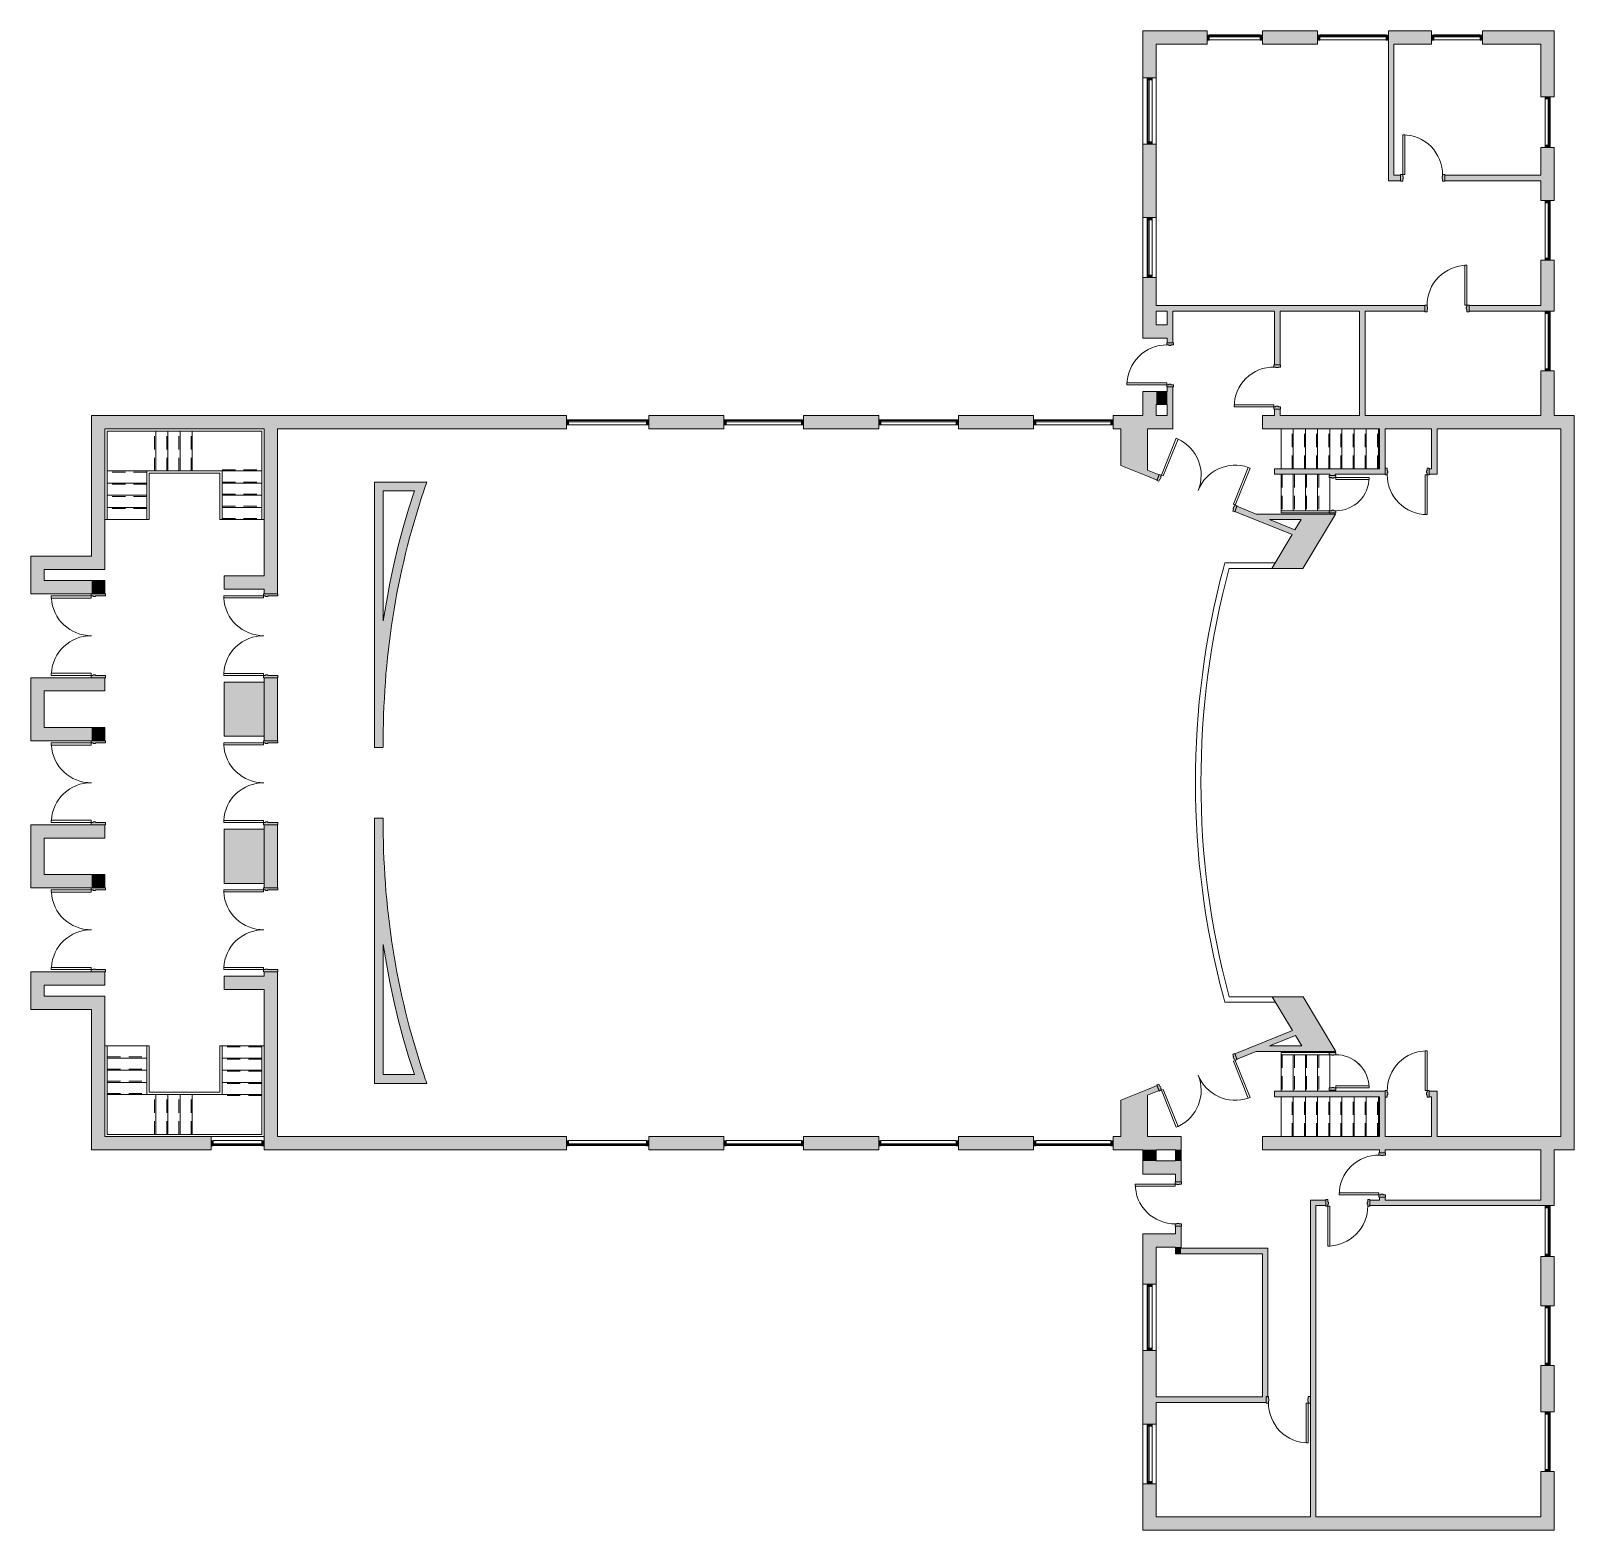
# Model space of a CAD drawing. Header units: inches. Extents: x -332 to 1064, y -1187 to 169.
import ezdxf

# ---------------------------------------------------------------- set-up
doc = ezdxf.new("R2010")
doc.units = ezdxf.units.IN
doc.header["$MEASUREMENT"] = 0
doc.linetypes.add('Overhead', pattern=[19.5, 12, -7.5])
for name, color, linetype, lineweight in [('A-DOOR', 31, 'Continuous', 9), ('A-DOOR-FRAM', 31, 'Continuous', 9), ('A-GLAZ-CURT', 52, 'Continuous', 9), ('A-GLAZ-CWMG', 51, 'Continuous', 9), ('A-WALL', 113, 'Continuous', 9), ('A-WALL-PATT', 111, 'Continuous', 9), ('I-WALL', 2, 'Continuous', 9), ('S-STRS', 31, 'Continuous', 9)]:
    doc.layers.add(name, color=color, linetype=linetype, lineweight=lineweight)

# ---------------------------------------------------------------- blocks, each defined once
blk = doc.blocks.new('Door-Double-Transom_CE_ - HM Door-2_ HM Frame-Transom_HMF-3_-5169411-LEVEL 1')
at = {"layer": 'A-DOOR-FRAM'}
h = blk.add_hatch(color=253, dxfattribs=at)
h.paths.add_polyline_path([(-38, -6.5), (-36, -6.5), (-36, 2.5), (-35.5, 2.5), (-35.5, 4.5), (-36, 4.5), (-36, 6.5), (-38, 6.5), (-38, 2.5)])
h.paths.add_polyline_path([(35.5, 2.5), (36, 2.5), (36, -6.5), (38, -6.5), (38, 6.5), (36, 6.5), (36, 4.5), (35.5, 4.5)])
at = {"layer": 'A-DOOR', "color": 253}
for p, q in [((-36, 42.5), (-36, 6.5)), ((-34, 42.5), (-36, 42.5)), ((-34, 6.5), (-34, 42.5)), ((36, 42.5), (34, 42.5)), ((34, 42.5), (34, 6.5)), ((36, 6.5), (36, 42.5)), ((-36, 6.5), (-34, 6.5)), ((34, 6.5), (36, 6.5))]:
    blk.add_line(p, q, dxfattribs=at)
for centre, start, end in [((-36, 6.5), 359.5, 86.7961), ((36, 6.5), 93.2039, 180.5)]:
    blk.add_arc(centre, 36, start, end, dxfattribs=at)
at = {"layer": 'A-DOOR-FRAM', "color": 8, "lineweight": 15}
for p, q in [((-36, 6.5), (-38, 6.5)), ((-38, 6.5), (-38, -6.5)), ((-36, 4.5), (-36, 6.5)), ((-35.5, 4.5), (-36, 4.5)), ((-36, -6.5), (-36, 2.5)), ((-36, 2.5), (-35.5, 2.5)), ((-35.5, 2.5), (-35.5, 4.5)), ((36, 4.5), (35.5, 4.5)), ((35.5, 4.5), (35.5, 2.5)), ((35.5, 2.5), (36, 2.5)), ((38, 6.5), (36, 6.5)), ((36, 6.5), (36, 4.5)), ((36, 2.5), (36, -6.5)), ((38, -6.5), (38, 6.5)), ((-38, -6.5), (-36, -6.5)), ((36, -6.5), (38, -6.5))]:
    blk.add_line(p, q, dxfattribs=at)
blk = doc.blocks.new('Door-Double_CE_ - HM Door-2_ HM Frame-4190291-LEVEL 1')
at = {"layer": 'A-DOOR-FRAM'}
h = blk.add_hatch(color=253, dxfattribs=at)
h.paths.add_polyline_path([(-38, -6.5), (-36, -6.5), (-36, 2.75), (-35.5, 2.75), (-35.5, 4.75), (-36, 4.75), (-36, 6.5), (-38, 6.5), (-38, 2.75)])
h.paths.add_polyline_path([(35.5, 2.75), (36, 2.75), (36, -6.5), (38, -6.5), (38, 6.5), (36, 6.5), (36, 4.75), (35.5, 4.75)])
at = {"layer": 'A-DOOR', "color": 253}
for p, q in [((-34.25, 42.5), (-36, 42.5)), ((-36, 42.5), (-36, 6.5)), ((-34.25, 6.5), (-34.25, 42.5)), ((36, 42.5), (34.25, 42.5)), ((34.25, 42.5), (34.25, 6.5)), ((36, 6.5), (36, 42.5)), ((-36, 6.5), (-34.25, 6.5)), ((34.25, 6.5), (36, 6.5))]:
    blk.add_line(p, q, dxfattribs=at)
for centre, start, end in [((-36, 6.5), 359.5, 87.19661), ((36, 6.5), 92.78996, 180.5)]:
    blk.add_arc(centre, 36, start, end, dxfattribs=at)
at = {"layer": 'A-DOOR-FRAM', "color": 8, "lineweight": 15}
for p, q in [((-36, 6.5), (-38, 6.5)), ((-38, 6.5), (-38, -6.5)), ((-36, 4.75), (-36, 6.5)), ((-35.5, 4.75), (-36, 4.75)), ((-36, -6.5), (-36, 2.75)), ((-36, 2.75), (-35.5, 2.75)), ((-35.5, 2.75), (-35.5, 4.75)), ((36, 4.75), (35.5, 4.75)), ((35.5, 4.75), (35.5, 2.75)), ((35.5, 2.75), (36, 2.75)), ((38, 6.5), (36, 6.5)), ((36, 6.5), (36, 4.75)), ((36, 2.75), (36, -6.5)), ((38, -6.5), (38, 6.5)), ((-38, -6.5), (-36, -6.5)), ((36, -6.5), (38, -6.5))]:
    blk.add_line(p, q, dxfattribs=at)
blk = doc.blocks.new('Door-Single_CE_ - HM Door-2_ HM Frame-5154294-LEVEL 1')
at = {"layer": 'A-DOOR-FRAM'}
h = blk.add_hatch(color=253, dxfattribs=at)
h.paths.add_polyline_path([(18, -3), (20, -3), (20, 3), (18, 3), (18, 0.75), (17.5, 0.75), (17.5, -1.25), (18, -1.25)])
h.paths.add_polyline_path([(-18, -3), (-18, -1.25), (-17.5, -1.25), (-17.5, 0.75), (-18, 0.75), (-18, 3), (-20, 3), (-20, -3)])
at = {"layer": 'A-DOOR', "color": 8, "lineweight": 15}
for p, q in [((16.25, -39), (16.25, -3)), ((18, -3), (16.25, -3)), ((18, -3), (18, -39)), ((18, -39), (16.25, -39))]:
    blk.add_line(p, q, dxfattribs=at)
at = {"layer": 'A-DOOR', "color": 253}
blk.add_arc((18, -3), 36, 179.5, 270, dxfattribs=at)
blk.add_arc((18, -3), 36, 179.5, 270, dxfattribs=at)
blk.add_arc((18, -3), 36, 179.5, 270, dxfattribs=at)
blk.add_arc((18, -3), 36, 179.5, 270, dxfattribs=at)
at = {"layer": 'A-DOOR-FRAM', "color": 8, "lineweight": 15}
for p, q in [((-20, 3), (-18, 3)), ((-20, -3), (-20, 3)), ((-18, 3), (-18, 0.75)), ((-18, 0.75), (-17.5, 0.75)), ((-17.5, 0.75), (-17.5, -1.25)), ((17.5, 0.75), (18, 0.75)), ((17.5, -1.25), (17.5, 0.75)), ((18, 3), (20, 3)), ((18, 0.75), (18, 3)), ((20, 3), (20, -3)), ((-18, -3), (-20, -3)), ((-18, -1.25), (-18, -3)), ((-17.5, -1.25), (-18, -1.25)), ((18, -1.25), (17.5, -1.25)), ((18, -3), (18, -1.25)), ((20, -3), (18, -3))]:
    blk.add_line(p, q, dxfattribs=at)
blk = doc.blocks.new('Door-Single_CE_ - HM Door-2_ HM Frame-5154214-LEVEL 1')
at = {"layer": 'A-DOOR-FRAM'}
h = blk.add_hatch(color=253, dxfattribs=at)
h.paths.add_polyline_path([(-20, 3), (-20, -3), (-18, -3), (-18, -0.75), (-17.5, -0.75), (-17.5, 1.25), (-18, 1.25), (-18, 3)])
h.paths.add_polyline_path([(20, 3), (18, 3), (18, 1.25), (17.5, 1.25), (17.5, -0.75), (18, -0.75), (18, -3), (20, -3), (20, 1.25)])
at = {"layer": 'A-DOOR', "color": 8, "lineweight": 15}
for p, q in [((18, 39), (16.25, 39)), ((16.25, 39), (16.25, 3)), ((18, 3), (18, 39)), ((18, 3), (16.25, 3))]:
    blk.add_line(p, q, dxfattribs=at)
at = {"layer": 'A-DOOR', "color": 253}
blk.add_arc((18, 3), 36, 90, 180.5, dxfattribs=at)
blk.add_arc((18, 3), 36, 90, 180.5, dxfattribs=at)
blk.add_arc((18, 3), 36, 90, 180.5, dxfattribs=at)
blk.add_arc((18, 3), 36, 90, 180.5, dxfattribs=at)
at = {"layer": 'A-DOOR-FRAM', "color": 8, "lineweight": 15}
for p, q in [((-18, 3), (-20, 3)), ((-20, 3), (-20, -3)), ((-18, 1.25), (-18, 3)), ((-17.5, 1.25), (-18, 1.25)), ((-17.5, -0.75), (-17.5, 1.25)), ((18, 1.25), (17.5, 1.25)), ((17.5, 1.25), (17.5, -0.75)), ((20, 3), (18, 3)), ((18, 3), (18, 1.25)), ((20, -3), (20, 3)), ((-20, -3), (-18, -3)), ((-18, -3), (-18, -0.75)), ((-18, -0.75), (-17.5, -0.75)), ((17.5, -0.75), (18, -0.75)), ((18, -0.75), (18, -3)), ((18, -3), (20, -3))]:
    blk.add_line(p, q, dxfattribs=at)
blk = doc.blocks.new('Door-Single_CE_ - HM Door-2_ HM Frame-V1-LEVEL 1')
at = {"layer": 'A-DOOR-FRAM'}
h = blk.add_hatch(color=253, dxfattribs=at)
h.paths.add_polyline_path([(20, 0.75), (20, 3), (18, 3), (18, 0.75), (17.5, 0.75), (17.5, -1.25), (18, -1.25), (18, -3), (20, -3), (20, -1.25)])
h.paths.add_polyline_path([(-17.5, -1.25), (-17.5, 0.75), (-18, 0.75), (-18, 3), (-20, 3), (-20, -3), (-18, -3), (-18, -1.25)])
at = {"layer": 'A-DOOR', "color": 8, "lineweight": 15}
for p, q in [((16.25, -39), (16.25, -3)), ((18, -3), (16.25, -3)), ((18, -3), (18, -39)), ((18, -39), (16.25, -39))]:
    blk.add_line(p, q, dxfattribs=at)
at = {"layer": 'A-DOOR', "color": 253}
blk.add_arc((18, -3), 36, 179.5, 270, dxfattribs=at)
blk.add_arc((18, -3), 36, 179.5, 270, dxfattribs=at)
blk.add_arc((18, -3), 36, 179.5, 270, dxfattribs=at)
blk.add_arc((18, -3), 36, 179.5, 270, dxfattribs=at)
at = {"layer": 'A-DOOR-FRAM', "color": 8, "lineweight": 15}
for p, q in [((-20, 3), (-18, 3)), ((-20, -3), (-20, 3)), ((-18, 3), (-18, 0.75)), ((-18, 0.75), (-17.5, 0.75)), ((-17.5, 0.75), (-17.5, -1.25)), ((17.5, 0.75), (18, 0.75)), ((17.5, -1.25), (17.5, 0.75)), ((18, 3), (20, 3)), ((18, 0.75), (18, 3)), ((20, 3), (20, -3)), ((-18, -3), (-20, -3)), ((-18, -1.25), (-18, -3)), ((-17.5, -1.25), (-18, -1.25)), ((18, -1.25), (17.5, -1.25)), ((18, -3), (18, -1.25)), ((20, -3), (18, -3))]:
    blk.add_line(p, q, dxfattribs=at)
blk = doc.blocks.new('Door-Single_CE_ - HM Door-2_ HM Frame-V2-LEVEL 1')
at = {"layer": 'A-DOOR-FRAM'}
h = blk.add_hatch(color=253, dxfattribs=at)
h.paths.add_polyline_path([(20, -3), (20, 3), (18, 3), (18, 1.25), (17.5, 1.25), (17.5, -0.75), (18, -0.75), (18, -3)])
h.paths.add_polyline_path([(-18, -3), (-18, -0.75), (-17.5, -0.75), (-17.5, 1.25), (-18, 1.25), (-18, 3), (-20, 3), (-20, -3)])
at = {"layer": 'A-DOOR', "color": 8, "lineweight": 15}
for p, q in [((18, 39), (16.25, 39)), ((16.25, 39), (16.25, 3)), ((18, 3), (18, 39)), ((18, 3), (16.25, 3))]:
    blk.add_line(p, q, dxfattribs=at)
at = {"layer": 'A-DOOR', "color": 253}
blk.add_arc((18, 3), 36, 90, 180.5, dxfattribs=at)
blk.add_arc((18, 3), 36, 90, 180.5, dxfattribs=at)
blk.add_arc((18, 3), 36, 90, 180.5, dxfattribs=at)
blk.add_arc((18, 3), 36, 90, 180.5, dxfattribs=at)
at = {"layer": 'A-DOOR-FRAM', "color": 8, "lineweight": 15}
for p, q in [((-18, 3), (-20, 3)), ((-20, 3), (-20, -3)), ((-18, 1.25), (-18, 3)), ((-17.5, 1.25), (-18, 1.25)), ((-17.5, -0.75), (-17.5, 1.25)), ((18, 1.25), (17.5, 1.25)), ((17.5, 1.25), (17.5, -0.75)), ((20, 3), (18, 3)), ((18, 3), (18, 1.25)), ((20, -3), (20, 3)), ((-20, -3), (-18, -3)), ((-18, -3), (-18, -0.75)), ((-18, -0.75), (-17.5, -0.75)), ((17.5, -0.75), (18, -0.75)), ((18, -0.75), (18, -3)), ((18, -3), (20, -3))]:
    blk.add_line(p, q, dxfattribs=at)
blk = doc.blocks.new('Door-Single_CE_ - HM Door-2_ HM Frame-V3-LEVEL 1')
at = {"layer": 'A-DOOR-FRAM'}
h = blk.add_hatch(color=253, dxfattribs=at)
h.paths.add_polyline_path([(-20, 3), (-20, -3), (-18, -3), (-18, -1.25), (-17.5, -1.25), (-17.5, 0.75), (-18, 0.75), (-18, 3)])
h.paths.add_polyline_path([(18, 3), (18, 0.75), (17.5, 0.75), (17.5, -1.25), (18, -1.25), (18, -3), (20, -3), (20, 3)])
at = {"layer": 'A-DOOR', "color": 8, "lineweight": 15}
for p, q in [((16.25, -39), (16.25, -3)), ((18, -3), (16.25, -3)), ((18, -3), (18, -39)), ((18, -39), (16.25, -39))]:
    blk.add_line(p, q, dxfattribs=at)
at = {"layer": 'A-DOOR', "color": 253}
blk.add_arc((18, -3), 36, 179.5, 270, dxfattribs=at)
blk.add_arc((18, -3), 36, 179.5, 270, dxfattribs=at)
blk.add_arc((18, -3), 36, 179.5, 270, dxfattribs=at)
blk.add_arc((18, -3), 36, 179.5, 270, dxfattribs=at)
at = {"layer": 'A-DOOR-FRAM', "color": 8, "lineweight": 15}
for p, q in [((-20, 3), (-18, 3)), ((-20, -3), (-20, 3)), ((-18, 3), (-18, 0.75)), ((-18, 0.75), (-17.5, 0.75)), ((-17.5, 0.75), (-17.5, -1.25)), ((17.5, 0.75), (18, 0.75)), ((17.5, -1.25), (17.5, 0.75)), ((18, 3), (20, 3)), ((18, 0.75), (18, 3)), ((20, 3), (20, -3)), ((-18, -3), (-20, -3)), ((-18, -1.25), (-18, -3)), ((-17.5, -1.25), (-18, -1.25)), ((18, -1.25), (17.5, -1.25)), ((18, -3), (18, -1.25)), ((20, -3), (18, -3))]:
    blk.add_line(p, q, dxfattribs=at)
blk = doc.blocks.new('Door-Double_CE_ - HM Door-2_ HM Frame-5156790-LEVEL 1')
at = {"layer": 'A-DOOR-FRAM'}
h = blk.add_hatch(color=253, dxfattribs=at)
h.paths.add_polyline_path([(38, 3), (36, 3), (36, 1.25), (35.5, 1.25), (35.5, -0.75), (36, -0.75), (36, -3), (38, -3), (38, 0.44)])
h.paths.add_polyline_path([(-36, 3), (-38, 3), (-38, -3), (-36, -3), (-36, -0.75), (-35.5, -0.75), (-35.5, 1.25), (-36, 1.25), (-36, 2.19)])
at = {"layer": 'A-DOOR', "color": 253}
for p, q in [((-34.25, 39), (-36, 39)), ((-36, 39), (-36, 3)), ((-34.25, 3), (-34.25, 39)), ((36, 39), (34.25, 39)), ((34.25, 39), (34.25, 3)), ((36, 3), (36, 39)), ((-36, 3), (-34.25, 3)), ((34.25, 3), (36, 3))]:
    blk.add_line(p, q, dxfattribs=at)
for centre, start, end in [((-36, 3), 359.5, 87.19661), ((36, 3), 92.78996, 180.5)]:
    blk.add_arc(centre, 36, start, end, dxfattribs=at)
at = {"layer": 'A-DOOR-FRAM', "color": 8, "lineweight": 15}
for p, q in [((-36, 3), (-38, 3)), ((-38, 3), (-38, -3)), ((-36, 1.25), (-36, 3)), ((-35.5, 1.25), (-36, 1.25)), ((-35.5, -0.75), (-35.5, 1.25)), ((36, 1.25), (35.5, 1.25)), ((35.5, 1.25), (35.5, -0.75)), ((38, 3), (36, 3)), ((36, 3), (36, 1.25)), ((38, -3), (38, 3)), ((-38, -3), (-36, -3)), ((-36, -3), (-36, -0.75)), ((-36, -0.75), (-35.5, -0.75)), ((35.5, -0.75), (36, -0.75)), ((36, -0.75), (36, -3)), ((36, -3), (38, -3))]:
    blk.add_line(p, q, dxfattribs=at)
blk = doc.blocks.new('Door-Double_CE_ - HM Door-2_ HM Frame-5157588-LEVEL 1')
at = {"layer": 'A-DOOR-FRAM'}
h = blk.add_hatch(color=253, dxfattribs=at)
h.paths.add_polyline_path([(-38, 3), (-38, -3), (-36, -3), (-36, -1.25), (-35.5, -1.25), (-35.5, 0.75), (-36, 0.75), (-36, 3), (-37.22, 3)])
h.paths.add_polyline_path([(36, 3), (36, 0.75), (35.5, 0.75), (35.5, -1.25), (36, -1.25), (36, -3), (38, -3), (38, 3)])
at = {"layer": 'A-DOOR', "color": 253}
for p, q in [((-36, -3), (-34.25, -3)), ((-36, -39), (-36, -3)), ((-34.25, -3), (-34.25, -39)), ((34.25, -3), (36, -3)), ((34.25, -39), (34.25, -3)), ((36, -3), (36, -39)), ((-34.25, -39), (-36, -39)), ((36, -39), (34.25, -39))]:
    blk.add_line(p, q, dxfattribs=at)
for centre, start, end in [((-36, -3), 272.80339, 0.5), ((36, -3), 179.5, 267.19661)]:
    blk.add_arc(centre, 36, start, end, dxfattribs=at)
at = {"layer": 'A-DOOR-FRAM', "color": 8, "lineweight": 15}
for p, q in [((-38, 3), (-36, 3)), ((-38, -3), (-38, 3)), ((-36, 3), (-36, 0.75)), ((-36, 0.75), (-35.5, 0.75)), ((-35.5, 0.75), (-35.5, -1.25)), ((35.5, 0.75), (36, 0.75)), ((35.5, -1.25), (35.5, 0.75)), ((36, 3), (38, 3)), ((36, 0.75), (36, 3)), ((38, 3), (38, -3)), ((-36, -3), (-38, -3)), ((-36, -1.25), (-36, -3)), ((-35.5, -1.25), (-36, -1.25)), ((36, -1.25), (35.5, -1.25)), ((36, -3), (36, -1.25)), ((38, -3), (36, -3))]:
    blk.add_line(p, q, dxfattribs=at)
blk = doc.blocks.new('System Panel - zGlazed-5162313-LEVEL 1')
at = {"layer": 'A-GLAZ-CURT'}
blk.add_hatch(color=253, dxfattribs=at).paths.add_polyline_path([(-25, 0.5), (25, 0.5), (25, 1.5), (-25, 1.5)])
at = {"layer": 'A-GLAZ-CURT', "color": 8, "lineweight": 15}
for p, q in [((25, 1.5), (-25, 1.5)), ((-25, 1.5), (-25, 0.5)), ((-25, 0.5), (25, 0.5)), ((25, 0.5), (25, 1.5))]:
    blk.add_line(p, q, dxfattribs=at)
blk = doc.blocks.new('Rectangular Mullion - 4 1_2_ x 2_ Rectangular_CE_-5162133-LEVEL 1')
at = {"layer": 'A-GLAZ-CWMG', "color": 253}
for p, q in [((678.2, -1093.5), (678.2, -1143.5)), ((682.7, -1093.5), (682.7, -1143.5))]:
    blk.add_line(p, q, dxfattribs=at)
blk = doc.blocks.new('Rectangular Mullion - 4 1_2_ x 2_ Rectangular_CE_-5162314-LEVEL 1')
at = {"layer": 'A-GLAZ-CWMG'}
blk.add_hatch(color=253, dxfattribs=at).paths.add_polyline_path([(-2, 2.25), (0, 2.25), (0, -2.25), (-2, -2.25)])
at = {"layer": 'A-GLAZ-CWMG', "color": 8, "lineweight": 15}
for p, q in [((-2, 2.25), (0, 2.25)), ((-2, -2.25), (-2, 2.25)), ((0, 2.25), (0, -2.25)), ((0, -2.25), (-2, -2.25))]:
    blk.add_line(p, q, dxfattribs=at)
blk = doc.blocks.new('Rectangular Mullion - 4 1_2_ x 2_ Rectangular_CE_-5162315-LEVEL 1')
at = {"layer": 'A-GLAZ-CWMG'}
blk.add_hatch(color=253, dxfattribs=at).paths.add_polyline_path([(0, 2.25), (-2, 2.25), (-2, -2.25), (0, -2.25)])
at = {"layer": 'A-GLAZ-CWMG', "color": 8, "lineweight": 15}
for p, q in [((0, 2.25), (-2, 2.25)), ((-2, 2.25), (-2, -2.25)), ((0, -2.25), (0, 2.25)), ((-2, -2.25), (0, -2.25))]:
    blk.add_line(p, q, dxfattribs=at)
blk = doc.blocks.new('System Panel - zGlazed-5162316-LEVEL 1')
at = {"layer": 'A-GLAZ-CURT'}
blk.add_hatch(color=253, dxfattribs=at).paths.add_polyline_path([(-28, 0.5), (28, 0.5), (28, 1.5), (-28, 1.5)])
at = {"layer": 'A-GLAZ-CURT', "color": 8, "lineweight": 15}
for p, q in [((28, 1.5), (-28, 1.5)), ((-28, 1.5), (-28, 0.5)), ((-28, 0.5), (28, 0.5)), ((28, 0.5), (28, 1.5))]:
    blk.add_line(p, q, dxfattribs=at)
blk = doc.blocks.new('Rectangular Mullion - 4 1_2_ x 2_ Rectangular_CE_-5162222-LEVEL 1')
at = {"layer": 'A-GLAZ-CWMG', "color": 253}
for p, q in [((678.2, -967), (678.2, -1023)), ((682.7, -967), (682.7, -1023))]:
    blk.add_line(p, q, dxfattribs=at)
blk = doc.blocks.new('Door-Single_CE_ - HM Door-2_ HM Frame-5172119-LEVEL 1')
at = {"layer": 'A-DOOR-FRAM'}
h = blk.add_hatch(color=253, dxfattribs=at)
h.paths.add_polyline_path([(17, 1.25), (17, 3), (15, 3), (15, 1.25), (14.5, 1.25), (14.5, -0.75), (15, -0.75), (15, -3), (17, -3), (17, 0.44)])
h.paths.add_polyline_path([(-14.5, 0.44), (-14.5, 1.25), (-15, 1.25), (-15, 3), (-17, 3), (-17, -3), (-15, -3), (-15, -0.75), (-14.5, -0.75)])
at = {"layer": 'A-DOOR', "color": 8, "lineweight": 15}
for p, q in [((15, 33), (13.25, 33)), ((13.25, 33), (13.25, 3)), ((15, 3), (15, 33)), ((15, 3), (13.25, 3))]:
    blk.add_line(p, q, dxfattribs=at)
at = {"layer": 'A-DOOR', "color": 253}
for end in [180.5, 180.5, 180.54772, 180.54772]:
    blk.add_arc((15, 3), 30, 90, end, dxfattribs=at)
at = {"layer": 'A-DOOR-FRAM', "color": 8, "lineweight": 15}
for p, q in [((-15, 3), (-17, 3)), ((-17, 3), (-17, -3)), ((-15, 1.25), (-15, 3)), ((-14.5, 1.25), (-15, 1.25)), ((-14.5, -0.75), (-14.5, 1.25)), ((15, 1.25), (14.5, 1.25)), ((14.5, 1.25), (14.5, -0.75)), ((17, 3), (15, 3)), ((15, 3), (15, 1.25)), ((17, -3), (17, 3)), ((-17, -3), (-15, -3)), ((-15, -3), (-15, -0.75)), ((-15, -0.75), (-14.5, -0.75)), ((14.5, -0.75), (15, -0.75)), ((15, -0.75), (15, -3)), ((15, -3), (17, -3))]:
    blk.add_line(p, q, dxfattribs=at)
blk = doc.blocks.new('Door-Single_CE_ - HM Door-2_ HM Frame-5174768-LEVEL 1')
at = {"layer": 'A-DOOR-FRAM'}
h = blk.add_hatch(color=253, dxfattribs=at)
h.paths.add_polyline_path([(-17, -0.44), (-17, -3), (-15, -3), (-15, -1.25), (-14.5, -1.25), (-14.5, 0.75), (-15, 0.75), (-15, 3), (-17, 3), (-17, 0.75)])
h.paths.add_polyline_path([(14.5, 0.75), (14.5, -1.25), (15, -1.25), (15, -3), (17, -3), (17, 3), (15, 3), (15, 0.75)])
at = {"layer": 'A-DOOR', "color": 8, "lineweight": 15}
for p, q in [((13.25, -33), (13.25, -3)), ((15, -3), (13.25, -3)), ((15, -3), (15, -33)), ((15, -33), (13.25, -33))]:
    blk.add_line(p, q, dxfattribs=at)
at = {"layer": 'A-DOOR', "color": 253}
for start in [179.45228, 179.45228, 179.5, 179.5]:
    blk.add_arc((15, -3), 30, start, 270, dxfattribs=at)
at = {"layer": 'A-DOOR-FRAM', "color": 8, "lineweight": 15}
for p, q in [((-17, 3), (-15, 3)), ((-17, -3), (-17, 3)), ((-15, 3), (-15, 0.75)), ((-15, 0.75), (-14.5, 0.75)), ((-14.5, 0.75), (-14.5, -1.25)), ((14.5, 0.75), (15, 0.75)), ((14.5, -1.25), (14.5, 0.75)), ((15, 3), (17, 3)), ((15, 0.75), (15, 3)), ((17, 3), (17, -3)), ((-15, -3), (-17, -3)), ((-15, -1.25), (-15, -3)), ((-14.5, -1.25), (-15, -1.25)), ((15, -1.25), (14.5, -1.25)), ((15, -3), (15, -1.25)), ((17, -3), (15, -3))]:
    blk.add_line(p, q, dxfattribs=at)
blk = doc.blocks.new('System Panel - zGlazed-5176224-LEVEL 1')
at = {"layer": 'A-GLAZ-CURT'}
blk.add_hatch(color=253, dxfattribs=at).paths.add_polyline_path([(-22, 1.5), (-22, 0.5), (22, 0.5), (22, 1.5)])
at = {"layer": 'A-GLAZ-CURT', "color": 8, "lineweight": 15}
for p, q in [((22, 1.5), (-22, 1.5)), ((-22, 1.5), (-22, 0.5)), ((-22, 0.5), (22, 0.5)), ((22, 0.5), (22, 1.5))]:
    blk.add_line(p, q, dxfattribs=at)
blk = doc.blocks.new('Rectangular Mullion - 4 1_2_ x 2_ Rectangular_CE_-5176223-LEVEL 1')
at = {"layer": 'A-GLAZ-CWMG', "color": 253}
for p, q in [((-166.6, -835.2), (-122.6, -835.2)), ((-166.6, -839.7), (-122.6, -839.7))]:
    blk.add_line(p, q, dxfattribs=at)
blk = doc.blocks.new('Rectangular Mullion - 4 1_2_ x 2_ Rectangular_CE_-5176225-LEVEL 1')
at = {"layer": 'A-GLAZ-CWMG'}
blk.add_hatch(color=253, dxfattribs=at).paths.add_polyline_path([(-2, -2.25), (-2, 2.25), (0, 2.25), (0, -2.25)])
at = {"layer": 'A-GLAZ-CWMG', "color": 8, "lineweight": 15}
for p, q in [((-2, 2.25), (0, 2.25)), ((-2, -2.25), (-2, 2.25)), ((0, 2.25), (0, -2.25)), ((0, -2.25), (-2, -2.25))]:
    blk.add_line(p, q, dxfattribs=at)
blk = doc.blocks.new('Rectangular Mullion - 4 1_2_ x 2_ Rectangular_CE_-5176226-LEVEL 1')
at = {"layer": 'A-GLAZ-CWMG'}
blk.add_hatch(color=253, dxfattribs=at).paths.add_polyline_path([(0, -2.25), (0, 2.25), (-2, 2.25), (-2, -2.25)])
at = {"layer": 'A-GLAZ-CWMG', "color": 8, "lineweight": 15}
for p, q in [((0, 2.25), (-2, 2.25)), ((-2, 2.25), (-2, -2.25)), ((0, -2.25), (0, 2.25)), ((-2, -2.25), (0, -2.25))]:
    blk.add_line(p, q, dxfattribs=at)
blk = doc.blocks.new('System Panel - zGlazed-5176584-LEVEL 1')
at = {"layer": 'A-GLAZ-CURT'}
blk.add_hatch(color=253, dxfattribs=at).paths.add_polyline_path([(-34, 1.5), (-34, 0.5), (34, 0.5), (34, 1.5)])
at = {"layer": 'A-GLAZ-CURT', "color": 8, "lineweight": 15}
for p, q in [((34, 1.5), (-34, 1.5)), ((-34, 1.5), (-34, 0.5)), ((-34, 0.5), (34, 0.5)), ((34, 0.5), (34, 1.5))]:
    blk.add_line(p, q, dxfattribs=at)
blk = doc.blocks.new('Rectangular Mullion - 4 1_2_ x 2_ Rectangular_CE_-5176583-LEVEL 1')
at = {"layer": 'A-GLAZ-CWMG', "color": 253}
for p, q in [((577.4, -835.2), (645.4, -835.2)), ((577.4, -839.7), (645.4, -839.7))]:
    blk.add_line(p, q, dxfattribs=at)
blk = doc.blocks.new('System Panel - zGlazed-5176684-LEVEL 1')
at = {"layer": 'A-GLAZ-CURT'}
blk.add_hatch(color=253, dxfattribs=at).paths.add_polyline_path([(34, -1.5), (34, -0.5), (-34, -0.5), (-34, -1.5)])
at = {"layer": 'A-GLAZ-CURT', "color": 8, "lineweight": 15}
for p, q in [((34, -0.5), (-34, -0.5)), ((-34, -0.5), (-34, -1.5)), ((-34, -1.5), (34, -1.5)), ((34, -1.5), (34, -0.5))]:
    blk.add_line(p, q, dxfattribs=at)
blk = doc.blocks.new('Rectangular Mullion - 4 1_2_ x 2_ Rectangular_CE_-5176683-LEVEL 1')
at = {"layer": 'A-GLAZ-CWMG', "color": 253}
for p, q in [((505.4, -835.2), (437.4, -835.2)), ((505.4, -839.7), (437.4, -839.7))]:
    blk.add_line(p, q, dxfattribs=at)
blk = doc.blocks.new('Rectangular Mullion - 4 1_2_ x 2_ Rectangular_CE_-5176685-LEVEL 1')
at = {"layer": 'A-GLAZ-CWMG'}
blk.add_hatch(color=253, dxfattribs=at).paths.add_polyline_path([(0, 2.25), (0, -2.25), (-2, -2.25), (-2, 2.25)])
at = {"layer": 'A-GLAZ-CWMG', "color": 8, "lineweight": 15}
for p, q in [((-2, 2.25), (0, 2.25)), ((-2, -2.25), (-2, 2.25)), ((0, 2.25), (0, -2.25)), ((0, -2.25), (-2, -2.25))]:
    blk.add_line(p, q, dxfattribs=at)
blk = doc.blocks.new('Rectangular Mullion - 4 1_2_ x 2_ Rectangular_CE_-5176686-LEVEL 1')
at = {"layer": 'A-GLAZ-CWMG'}
blk.add_hatch(color=253, dxfattribs=at).paths.add_polyline_path([(-2, 2.25), (-2, -2.25), (0, -2.25), (0, 2.25)])
at = {"layer": 'A-GLAZ-CWMG', "color": 8, "lineweight": 15}
for p, q in [((0, 2.25), (-2, 2.25)), ((-2, 2.25), (-2, -2.25)), ((0, -2.25), (0, 2.25)), ((-2, -2.25), (0, -2.25))]:
    blk.add_line(p, q, dxfattribs=at)
blk = doc.blocks.new('System Panel - zGlazed-5176821-LEVEL 1')
at = {"layer": 'A-GLAZ-CURT'}
blk.add_hatch(color=253, dxfattribs=at).paths.add_polyline_path([(35.3, -1.5), (35.3, -0.5), (-35.3, -0.5), (-35.3, -1.5)])
at = {"layer": 'A-GLAZ-CURT', "color": 8, "lineweight": 15}
for p, q in [((35.3, -0.5), (-35.3, -0.5)), ((-35.3, -0.5), (-35.3, -1.5)), ((-35.3, -1.5), (35.3, -1.5)), ((35.3, -1.5), (35.3, -0.5))]:
    blk.add_line(p, q, dxfattribs=at)
blk = doc.blocks.new('Rectangular Mullion - 4 1_2_ x 2_ Rectangular_CE_-5176820-LEVEL 1')
at = {"layer": 'A-GLAZ-CWMG', "color": 253}
for p, q in [((225.4, -835.2), (154.8, -835.2)), ((225.4, -839.7), (154.8, -839.7))]:
    blk.add_line(p, q, dxfattribs=at)
blk = doc.blocks.new('Rectangular Mullion - 4 1_2_ x 2_ Rectangular_CE_-5176953-LEVEL 1')
at = {"layer": 'A-GLAZ-CWMG', "color": 253}
for p, q in [((577.4, -183.2), (645.4, -183.2)), ((577.4, -187.7), (645.4, -187.7))]:
    blk.add_line(p, q, dxfattribs=at)
blk = doc.blocks.new('Rectangular Mullion - 4 1_2_ x 2_ Rectangular_CE_-5176954-LEVEL 1')
at = {"layer": 'A-GLAZ-CWMG'}
blk.add_hatch(color=253, dxfattribs=at).paths.add_polyline_path([(-2, -2.25), (-2, 2.25), (0, 2.25), (0, -2.25)])
at = {"layer": 'A-GLAZ-CWMG', "color": 8, "lineweight": 15}
for p, q in [((-2, 2.25), (0, 2.25)), ((-2, -2.25), (-2, 2.25)), ((0, 2.25), (0, -2.25)), ((0, -2.25), (-2, -2.25))]:
    blk.add_line(p, q, dxfattribs=at)
blk = doc.blocks.new('Rectangular Mullion - 4 1_2_ x 2_ Rectangular_CE_-5176955-LEVEL 1')
at = {"layer": 'A-GLAZ-CWMG'}
blk.add_hatch(color=253, dxfattribs=at).paths.add_polyline_path([(0, -2.25), (0, 2.25), (-2, 2.25), (-2, -2.25)])
at = {"layer": 'A-GLAZ-CWMG', "color": 8, "lineweight": 15}
for p, q in [((0, 2.25), (-2, 2.25)), ((-2, 2.25), (-2, -2.25)), ((0, -2.25), (0, 2.25)), ((-2, -2.25), (0, -2.25))]:
    blk.add_line(p, q, dxfattribs=at)
blk = doc.blocks.new('Rectangular Mullion - 4 1_2_ x 2_ Rectangular_CE_-5176972-LEVEL 1')
at = {"layer": 'A-GLAZ-CWMG', "color": 253}
for p, q in [((505.4, -183.2), (437.4, -183.2)), ((505.4, -187.7), (437.4, -187.7))]:
    blk.add_line(p, q, dxfattribs=at)
blk = doc.blocks.new('Rectangular Mullion - 4 1_2_ x 2_ Rectangular_CE_-5176973-LEVEL 1')
at = {"layer": 'A-GLAZ-CWMG'}
blk.add_hatch(color=253, dxfattribs=at).paths.add_polyline_path([(0, 2.25), (0, -2.25), (-2, -2.25), (-2, 2.25)])
at = {"layer": 'A-GLAZ-CWMG', "color": 8, "lineweight": 15}
for p, q in [((-2, 2.25), (0, 2.25)), ((-2, -2.25), (-2, 2.25)), ((0, 2.25), (0, -2.25)), ((0, -2.25), (-2, -2.25))]:
    blk.add_line(p, q, dxfattribs=at)
blk = doc.blocks.new('Rectangular Mullion - 4 1_2_ x 2_ Rectangular_CE_-5176974-LEVEL 1')
at = {"layer": 'A-GLAZ-CWMG'}
blk.add_hatch(color=253, dxfattribs=at).paths.add_polyline_path([(-2, 2.25), (-2, -2.25), (0, -2.25), (0, 2.25)])
at = {"layer": 'A-GLAZ-CWMG', "color": 8, "lineweight": 15}
for p, q in [((0, 2.25), (-2, 2.25)), ((-2, 2.25), (-2, -2.25)), ((0, -2.25), (0, 2.25)), ((-2, -2.25), (0, -2.25))]:
    blk.add_line(p, q, dxfattribs=at)
blk = doc.blocks.new('System Panel - zGlazed-5177013-LEVEL 1')
at = {"layer": 'A-GLAZ-CURT'}
blk.add_hatch(color=253, dxfattribs=at).paths.add_polyline_path([(35.3, 0.5), (35.3, 1.5), (-35.3, 1.5), (-35.3, 0.5)])
at = {"layer": 'A-GLAZ-CURT', "color": 8, "lineweight": 15}
for p, q in [((35.3, 1.5), (-35.3, 1.5)), ((-35.3, 1.5), (-35.3, 0.5)), ((-35.3, 0.5), (35.3, 0.5)), ((35.3, 0.5), (35.3, 1.5))]:
    blk.add_line(p, q, dxfattribs=at)
blk = doc.blocks.new('Rectangular Mullion - 4 1_2_ x 2_ Rectangular_CE_-5177012-LEVEL 1')
at = {"layer": 'A-GLAZ-CWMG', "color": 253}
for p, q in [((225.4, -183.2), (154.8, -183.2)), ((225.4, -187.7), (154.8, -187.7))]:
    blk.add_line(p, q, dxfattribs=at)
blk = doc.blocks.new('System Panel - zGlazed-5177407-LEVEL 1')
at = {"layer": 'A-GLAZ-CURT'}
blk.add_hatch(color=253, dxfattribs=at).paths.add_polyline_path([(-25, -1.5), (25, -1.5), (25, -0.5), (-25, -0.5)])
at = {"layer": 'A-GLAZ-CURT', "color": 8, "lineweight": 15}
for p, q in [((25, -0.5), (-25, -0.5)), ((-25, -0.5), (-25, -1.5)), ((-25, -1.5), (25, -1.5)), ((25, -1.5), (25, -0.5))]:
    blk.add_line(p, q, dxfattribs=at)
blk = doc.blocks.new('Rectangular Mullion - 4 1_2_ x 2_ Rectangular_CE_-5177406-LEVEL 1')
at = {"layer": 'A-GLAZ-CWMG', "color": 253}
for p, q in [((1038.2, -1082.5), (1038.2, -1132.5)), ((1042.7, -1082.5), (1042.7, -1132.5))]:
    blk.add_line(p, q, dxfattribs=at)
blk = doc.blocks.new('System Panel - zGlazed-5177508-LEVEL 1')
at = {"layer": 'A-GLAZ-CURT'}
blk.add_hatch(color=253, dxfattribs=at).paths.add_polyline_path([(21, 1.5), (-21, 1.5), (-21, 0.5), (21, 0.5)])
at = {"layer": 'A-GLAZ-CURT', "color": 8, "lineweight": 15}
for p, q in [((21, 1.5), (-21, 1.5)), ((-21, 1.5), (-21, 0.5)), ((-21, 0.5), (21, 0.5)), ((21, 0.5), (21, 1.5))]:
    blk.add_line(p, q, dxfattribs=at)
blk = doc.blocks.new('Rectangular Mullion - 4 1_2_ x 2_ Rectangular_CE_-5177507-LEVEL 1')
at = {"layer": 'A-GLAZ-CWMG', "color": 253}
for p, q in [((1038.2, -938), (1038.2, -896)), ((1042.7, -938), (1042.7, -896))]:
    blk.add_line(p, q, dxfattribs=at)
blk = doc.blocks.new('System Panel - zGlazed-5177568-LEVEL 1')
at = {"layer": 'A-GLAZ-CURT'}
blk.add_hatch(color=253, dxfattribs=at).paths.add_polyline_path([(25, 1.5), (-25, 1.5), (-25, 0.5), (25, 0.5)])
at = {"layer": 'A-GLAZ-CURT', "color": 8, "lineweight": 15}
for p, q in [((25, 1.5), (-25, 1.5)), ((-25, 1.5), (-25, 0.5)), ((-25, 0.5), (25, 0.5)), ((25, 0.5), (25, 1.5))]:
    blk.add_line(p, q, dxfattribs=at)
blk = doc.blocks.new('System Panel - zGlazed-5178532-LEVEL 1')
at = {"layer": 'A-GLAZ-CURT'}
blk.add_hatch(color=253, dxfattribs=at).paths.add_polyline_path([(-21, -0.5), (-21, -1.5), (21, -1.5), (21, -0.5), (16.1, -0.5)])
at = {"layer": 'A-GLAZ-CURT', "color": 8, "lineweight": 15}
for p, q in [((21, -0.5), (-21, -0.5)), ((-21, -0.5), (-21, -1.5)), ((-21, -1.5), (21, -1.5)), ((21, -1.5), (21, -0.5))]:
    blk.add_line(p, q, dxfattribs=at)
blk = doc.blocks.new('Rectangular Mullion - 4 1_2_ x 2_ Rectangular_CE_-5178531-LEVEL 1')
at = {"layer": 'A-GLAZ-CWMG', "color": 253}
for p, q in [((937.4, 164.8), (979.4, 164.8)), ((937.4, 160.3), (979.4, 160.3))]:
    blk.add_line(p, q, dxfattribs=at)
blk = doc.blocks.new('System Panel - zGlazed-5178550-LEVEL 1')
at = {"layer": 'A-GLAZ-CURT'}
blk.add_hatch(color=253, dxfattribs=at).paths.add_polyline_path([(-30, -0.5), (-30, -1.5), (30, -1.5), (30, -0.5)])
at = {"layer": 'A-GLAZ-CURT', "color": 8, "lineweight": 15}
for p, q in [((30, -0.5), (-30, -0.5)), ((-30, -0.5), (-30, -1.5)), ((-30, -1.5), (30, -1.5)), ((30, -1.5), (30, -0.5))]:
    blk.add_line(p, q, dxfattribs=at)
blk = doc.blocks.new('Rectangular Mullion - 4 1_2_ x 2_ Rectangular_CE_-5178549-LEVEL 1')
at = {"layer": 'A-GLAZ-CWMG', "color": 253}
for p, q in [((834.4, 164.8), (894.4, 164.8)), ((834.4, 160.3), (894.4, 160.3))]:
    blk.add_line(p, q, dxfattribs=at)
blk = doc.blocks.new('System Panel - zGlazed-5178568-LEVEL 1')
at = {"layer": 'A-GLAZ-CURT'}
blk.add_hatch(color=253, dxfattribs=at).paths.add_polyline_path([(-23, -0.5), (-23, -1.5), (23, -1.5), (23, -0.5), (7, -0.5)])
at = {"layer": 'A-GLAZ-CURT', "color": 8, "lineweight": 15}
for p, q in [((23, -0.5), (-23, -0.5)), ((-23, -0.5), (-23, -1.5)), ((-23, -1.5), (23, -1.5)), ((23, -1.5), (23, -0.5))]:
    blk.add_line(p, q, dxfattribs=at)
blk = doc.blocks.new('Rectangular Mullion - 4 1_2_ x 2_ Rectangular_CE_-5178567-LEVEL 1')
at = {"layer": 'A-GLAZ-CWMG', "color": 253}
for p, q in [((734.4, 164.8), (780.4, 164.8)), ((734.4, 160.3), (780.4, 160.3))]:
    blk.add_line(p, q, dxfattribs=at)

msp = doc.modelspace()

# ---------------------------------------------------------------- hatches: boundary and pattern name
at = {"layer": 'A-WALL-PATT'}
h = msp.add_hatch(color=253, dxfattribs=at)
h.paths.add_polyline_path([(686.4, -97.5), (686.4, -54.4), (674.4, -54.4), (674.4, -97.5)])
h.paths.add_polyline_path([(686.4, -0.4), (686.4, 66.1), (674.4, 66.1), (674.4, -0.4)])
h.paths.add_polyline_path([(686.4, 126.1), (686.4, 168.5), (674.4, 168.5), (674.4, 126.1)])
h = msp.add_hatch(color=253, dxfattribs=at)
h.paths.add_polyline_path([(1046.4, 156.5), (1046.4, 168.5), (981.4, 168.5), (981.4, 156.5), (1034.4, 156.5)])
h.paths.add_polyline_path([(935.4, 156.5), (935.4, 168.5), (896.4, 168.5), (896.4, 156.5), (901.4, 156.5)])
h.paths.add_polyline_path([(832.4, 156.5), (832.4, 168.5), (782.4, 168.5), (782.4, 156.5)])
h.paths.add_polyline_path([(732.4, 156.5), (732.4, 168.5), (686.4, 168.5), (686.4, 156.5)])
for points in [[(901.4, 38), (901.4, 156.5), (896.4, 156.5), (896.4, 38)], [(696.4, -109.5), (696.4, -97.5), (674.4, -97.5), (674.4, -109.5), (686.4, -109.5)], [(875.4, -179.5), (875.4, -85), (870.4, -85), (870.4, -179.5)], [(686.4, -179.5), (686.4, -157.5), (674.4, -157.5), (674.4, -179.5)], [(696.4, -169.5), (696.4, -157.5), (686.4, -157.5), (686.4, -169.5)], [(-264.6, -306.5), (-264.6, -179.5), (-276.6, -179.5), (-276.6, -306.5)], [(1064.4, -191.5), (1064.4, -179.5), (782.4, -179.5), (782.4, -191.5), (1052.4, -191.5)], [(678.4, -234.2), (678.4, -191.5), (654.4, -191.5), (654.4, -224.5), (665.1, -228.8)], [(893.4, -227.5), (893.4, -191.5), (888.4, -191.5), (888.4, -227.5)], [(940.4, -232.5), (940.4, -191.5), (935.4, -191.5), (935.4, -232.5)], [(1064.4, -831.5), (1064.4, -191.5), (1052.4, -191.5), (1052.4, -831.5)], [(-20.8, -464.7), (-20.4, -448), (-19.7, -431.4), (-18.5, -414.8), (-17, -398.2), (-15.1, -381.6), (-12.8, -365.2), (-12.8, -239.5), (-20.8, -239.5), (-20.8, -448)], [(-20.8, -479.5), (-12.8, -479.5), (-12.8, -461.3), (-12.3, -443.2), (-11.3, -425), (-9.8, -407), (-7.9, -388.9), (-5.6, -370.9), (-2.7, -353), (0.5, -335.1), (5.1, -314.1), (9.1, -297.3), (13.1, -282.2), (18.2, -264.8), (23.8, -247.5), (15.3, -247.5), (9.9, -264.8), (4.9, -282.2), (0.3, -299.7), (-3.9, -317.4), (-6.8, -331.1), (-10, -348.1), (-12.8, -365.2), (-15.1, -381.6), (-17, -398.2), (-18.5, -414.8), (-19.7, -431.4), (-20.4, -448), (-20.8, -464.7), (-20.8, -479.5)], [(23.8, -247.5), (26.5, -239.5), (-12.8, -239.5), (-12.8, -247.5), (15.3, -247.5)], [(817.5, -273.5), (820.5, -268.5), (776.7, -268.5), (789, -273.5)], [(818.9, -317.6), (848.5, -268.5), (820.5, -268.5), (790.9, -317.6), (811.9, -317.6)], [(-331.6, -328.5), (-319.6, -328.5), (-319.6, -306.5), (-331.6, -306.5), (-331.6, -323)], [(-264.6, -318.5), (-264.6, -306.5), (-319.6, -306.5), (-319.6, -318.5), (-276.6, -318.5)], [(-276.6, -340.5), (-276.6, -328.5), (-331.6, -328.5), (-331.6, -340.5), (-319.6, -340.5)], [(-264.6, -340.5), (-264.6, -328.5), (-276.6, -328.5), (-276.6, -340.5)], [(-120.6, -336.5), (-120.6, -324.5), (-156.6, -324.5), (-156.6, -336.5)], [(-319.6, -461.5), (-319.6, -416.5), (-331.6, -416.5), (-331.6, -461.5)], [(-264.6, -428.5), (-264.6, -416.5), (-319.6, -416.5), (-319.6, -428.5)], [(-120.6, -469.5), (-120.6, -420.5), (-156.6, -420.5), (-156.6, -469.5)], [(-276.6, -473.5), (-276.6, -461.5), (-331.6, -461.5), (-331.6, -473.5), (-319.6, -473.5)], [(-264.6, -473.5), (-264.6, -461.5), (-276.6, -461.5), (-276.6, -473.5)], [(23.8, -775.5), (18.2, -758.2), (13.1, -740.8), (8.5, -723.2), (4.3, -705.6), (0.5, -687.8), (-2.7, -670), (-5.6, -652), (-7.9, -634), (-9.8, -616), (-11.3, -597.9), (-12.3, -579.8), (-12.8, -558.3), (-12.8, -543.5), (-20.8, -543.5), (-20.8, -558.3), (-20.4, -574.9), (-19.7, -591.6), (-18.5, -608.2), (-17, -624.8), (-15.1, -641.3), (-12.8, -657.8), (-10, -674.9), (-6.8, -691.9), (-3.2, -708.8), (0.8, -725.6), (5.3, -742.4), (10.1, -759), (15.3, -775.5), (18.2, -775.5)], [(-319.6, -594.5), (-319.6, -549.5), (-331.6, -549.5), (-331.6, -594.5)], [(-264.6, -561.5), (-264.6, -549.5), (-319.6, -549.5), (-319.6, -561.5)], [(-120.6, -602.5), (-120.6, -553.5), (-156.6, -553.5), (-156.6, -602.5)], [(-15.1, -783.5), (-12.8, -783.5), (-12.8, -657.8), (-15.1, -641.3), (-17, -624.8), (-18.5, -608.2), (-19.7, -591.6), (-20.4, -574.9), (-20.8, -558.3), (-20.8, -783.5), (-17, -783.5)], [(-276.6, -606.5), (-276.6, -594.5), (-331.6, -594.5), (-331.6, -606.5), (-319.6, -606.5)], [(-264.6, -606.5), (-264.6, -594.5), (-276.6, -594.5), (-276.6, -606.5)], [(-319.6, -704.5), (-319.6, -682.5), (-331.6, -682.5), (-331.6, -704.5)], [(-264.6, -694.5), (-264.6, -682.5), (-319.6, -682.5), (-319.6, -694.5)], [(-120.6, -698.5), (-120.6, -686.5), (-156.6, -686.5), (-156.6, -698.5)], [(-276.6, -716.5), (-276.6, -704.5), (-331.6, -704.5), (-331.6, -716.5), (-319.6, -716.5)], [(-276.6, -831.5), (-264.6, -831.5), (-264.6, -704.5), (-276.6, -704.5), (-276.6, -716.5)], [(846.4, -754.5), (849, -754.5), (819.3, -705.1), (791.3, -705.1), (821, -754.5)], [(821, -754.5), (818, -749.5), (789, -749.5), (776.7, -754.5)], [(26.5, -783.5), (23.8, -775.5), (-12.8, -775.5), (-12.8, -783.5), (25.1, -783.5)], [(678.4, -831.5), (678.4, -788.8), (654.4, -798.5), (654.4, -831.5)], [(893.4, -831.5), (893.4, -795.5), (888.4, -795.5), (888.4, -831.5)], [(935.4, -831.5), (940.4, -831.5), (940.4, -790.5), (935.4, -790.5), (935.4, -795.5)], [(1064.4, -843.5), (1064.4, -831.5), (782.4, -831.5), (782.4, -843.5), (1052.4, -843.5)], [(686.4, -853.5), (686.4, -843.5), (674.4, -843.5), (674.4, -853.5)], [(708.9, -853.5), (708.9, -843.5), (703.9, -843.5), (703.9, -853.5)], [(703.9, -865.5), (708.9, -865.5), (708.9, -853.5), (674.4, -853.5), (674.4, -865.5), (686.4, -865.5)], [(825.9, -1175.5), (830.9, -1175.5), (830.9, -889), (825.9, -889), (825.9, -1068.8)], [(708.9, -931.5), (708.9, -919.5), (674.4, -919.5), (674.4, -931.5), (703.9, -931.5)], [(703.9, -937.5), (708.9, -937.5), (708.9, -931.5), (703.9, -931.5), (703.9, -932.5)], [(782.4, -937.5), (782.4, -932.5), (708.9, -932.5), (708.9, -937.5), (750.4, -937.5)], [(787.4, -1067), (787.4, -932.5), (782.4, -932.5), (782.4, -1067), (785.9, -1067)], [(782.4, -1072), (785.9, -1072), (785.9, -1067), (686.4, -1067), (686.4, -1072), (750.4, -1072)], [(1034.4, -1187.5), (1046.4, -1187.5), (1046.4, -1175.5), (674.4, -1175.5), (674.4, -1187.5), (942.3, -1187.5)]]:
    msp.add_hatch(color=253, dxfattribs=at).paths.add_polyline_path(points)
h = msp.add_hatch(color=253, dxfattribs=at)
h.paths.add_polyline_path([(1046.4, -179.5), (1046.4, -139), (1034.4, -139), (1034.4, -179.5)])
h.paths.add_polyline_path([(1046.4, -85), (1046.4, -39), (1034.4, -39), (1034.4, -85)])
h.paths.add_polyline_path([(1046.4, 15), (1046.4, 63), (1034.4, 63), (1034.4, 15)])
h.paths.add_polyline_path([(1046.4, 109), (1046.4, 156.5), (1034.4, 156.5), (1034.4, 109)])
h = msp.add_hatch(color=253, dxfattribs=at)
h.paths.add_polyline_path([(1034.4, 33), (1034.4, 38), (947.4, 38), (947.4, 33)])
h.paths.add_polyline_path([(907.4, 33), (907.4, 38), (896.4, 38), (896.4, 33), (901.4, 33)])
h = msp.add_hatch(color=253, dxfattribs=at)
h.paths.add_polyline_path([(1034.4, -85), (1034.4, -80), (969.4, -80), (969.4, -85)])
h.paths.add_polyline_path([(929.4, -85), (929.4, -80), (686.4, -80), (686.4, -85), (875.4, -85)])
h = msp.add_hatch(color=253, dxfattribs=at)
h.paths.add_polyline_path([(701.4, -179.5), (701.4, -153.5), (696.4, -153.5), (696.4, -179.5)])
h.paths.add_polyline_path([(696.4, -113.5), (701.4, -113.5), (701.4, -85), (696.4, -85), (696.4, -109.5)])
h = msp.add_hatch(color=253, dxfattribs=at)
h.paths.add_polyline_path([(798.4, -179.5), (798.4, -173.5), (793.4, -173.5), (793.4, -179.5)])
h.paths.add_polyline_path([(793.4, -133.5), (798.4, -133.5), (798.4, -85), (793.4, -85)])
h = msp.add_hatch(color=253, dxfattribs=at)
h.paths.add_polyline_path([(701.4, -191.5), (701.4, -179.5), (647.4, -179.5), (647.4, -191.5), (696.4, -191.5)])
h.paths.add_polyline_path([(575.4, -191.5), (575.4, -179.5), (507.4, -179.5), (507.4, -191.5), (558.4, -191.5)])
h.paths.add_polyline_path([(435.4, -191.5), (435.4, -179.5), (367.4, -179.5), (367.4, -191.5)])
h.paths.add_polyline_path([(295.4, -191.5), (295.4, -179.5), (227.4, -179.5), (227.4, -191.5)])
h.paths.add_polyline_path([(152.8, -191.5), (152.8, -179.5), (-264.6, -179.5), (-264.6, -191.5), (-17.5, -191.5)])
h = msp.add_hatch(color=253, dxfattribs=at)
h.paths.add_polyline_path([(-120.6, -831.5), (-108.6, -831.5), (-108.6, -682.5), (-120.6, -682.5), (-120.6, -698.5)])
h.paths.add_polyline_path([(-108.6, -606.5), (-108.6, -549.5), (-120.6, -549.5), (-120.6, -606.5)])
h.paths.add_polyline_path([(-108.6, -473.5), (-108.6, -416.5), (-120.6, -416.5), (-120.6, -473.5)])
h.paths.add_polyline_path([(-120.6, -340.5), (-108.6, -340.5), (-108.6, -191.5), (-120.6, -191.5), (-120.6, -336.5)])
h = msp.add_hatch(color=253, dxfattribs=at)
h.paths.add_polyline_path([(809.3, -287.1), (811.9, -282.7), (759.4, -261.5), (757.6, -266.2), (789, -278.9)])
h.paths.add_polyline_path([(687.1, -237.7), (689, -233), (678.4, -228.8), (678.4, -234.2)])
h = msp.add_hatch(color=253, dxfattribs=at)
h.paths.add_polyline_path([(935.4, -232.5), (935.4, -227.5), (933.4, -227.5), (933.4, -232.5)])
h.paths.add_polyline_path([(888.4, -232.5), (893.4, -232.5), (893.4, -227.5), (793.4, -227.5), (793.4, -232.5), (848.4, -232.5)])
h = msp.add_hatch(color=253, dxfattribs=at)
h.paths.add_polyline_path([(843.4, -268.5), (848.4, -268.5), (848.4, -267.5), (843.4, -267.5)])
h.paths.add_polyline_path([(848.4, -233.5), (848.4, -232.5), (843.4, -232.5), (843.4, -233.5), (846.4, -233.5)])
h = msp.add_hatch(color=253, dxfattribs=at)
h.paths.add_polyline_path([(678.4, -794.2), (689, -789.9), (687.1, -785.3), (678.4, -788.8), (678.4, -789.9)])
h.paths.add_polyline_path([(759.4, -761.4), (812.4, -740.1), (809.8, -735.7), (757.6, -756.8)])
h = msp.add_hatch(color=253, dxfattribs=at)
h.paths.add_polyline_path([(843.4, -790.5), (848.4, -790.5), (848.4, -789.5), (843.4, -789.5)])
h.paths.add_polyline_path([(848.4, -755.5), (848.4, -754.5), (843.4, -754.5), (843.4, -755.5), (846.4, -755.5)])
h = msp.add_hatch(color=253, dxfattribs=at)
h.paths.add_polyline_path([(935.4, -795.5), (935.4, -790.5), (933.4, -790.5), (933.4, -795.5)])
h.paths.add_polyline_path([(893.4, -795.5), (893.4, -790.5), (793.4, -790.5), (793.4, -795.5), (888.4, -795.5)])
h = msp.add_hatch(color=253, dxfattribs=at)
h.paths.add_polyline_path([(703.9, -843.5), (708.9, -843.5), (708.9, -831.5), (647.4, -831.5), (647.4, -843.5), (686.4, -843.5)])
h.paths.add_polyline_path([(575.4, -843.5), (575.4, -831.5), (507.4, -831.5), (507.4, -843.5), (558.4, -843.5)])
h.paths.add_polyline_path([(435.4, -843.5), (435.4, -831.5), (367.4, -831.5), (367.4, -843.5)])
h.paths.add_polyline_path([(295.4, -843.5), (295.4, -831.5), (227.4, -831.5), (227.4, -843.5)])
h.paths.add_polyline_path([(152.8, -843.5), (152.8, -831.5), (-120.6, -831.5), (-120.6, -843.5), (-17.5, -843.5)])
h.paths.add_polyline_path([(-168.6, -843.5), (-168.6, -831.5), (-276.6, -831.5), (-276.6, -843.5), (-209.5, -843.5)])
h = msp.add_hatch(color=253, dxfattribs=at)
h.paths.add_polyline_path([(893.4, -889), (893.4, -886.2), (888.4, -886.2), (888.4, -889)])
h.paths.add_polyline_path([(888.4, -846.2), (893.4, -846.2), (893.4, -843.5), (888.4, -843.5)])
h = msp.add_hatch(color=253, dxfattribs=at)
h.paths.add_polyline_path([(1034.4, -1175.5), (1046.4, -1175.5), (1046.4, -1134.5), (1034.4, -1134.5)])
h.paths.add_polyline_path([(1034.4, -1080.5), (1046.4, -1080.5), (1046.4, -1038.5), (1034.4, -1038.5)])
h.paths.add_polyline_path([(1046.4, -984.5), (1046.4, -940), (1034.4, -940), (1034.4, -984.5)])
h.paths.add_polyline_path([(1046.4, -894), (1046.4, -843.5), (1034.4, -843.5), (1034.4, -894)])
h = msp.add_hatch(color=253, dxfattribs=at)
h.paths.add_polyline_path([(703.9, -919.5), (708.9, -919.5), (708.9, -912.5), (703.9, -912.5)])
h.paths.add_polyline_path([(708.9, -872.5), (708.9, -865.5), (703.9, -865.5), (703.9, -872.5)])
h = msp.add_hatch(color=253, dxfattribs=at)
h.paths.add_polyline_path([(1034.4, -894), (1034.4, -889), (879.7, -889), (879.7, -894), (942.3, -894)])
h.paths.add_polyline_path([(839.7, -894), (839.7, -889), (830.9, -889), (830.9, -894)])
h = msp.add_hatch(color=253, dxfattribs=at)
h.paths.add_polyline_path([(674.4, -1175.5), (686.4, -1175.5), (686.4, -1145.5), (674.4, -1145.5)])
h.paths.add_polyline_path([(674.4, -1091.5), (686.4, -1091.5), (686.4, -1025), (674.4, -1025), (674.4, -1072)])
h.paths.add_polyline_path([(674.4, -965), (686.4, -965), (686.4, -931.5), (674.4, -931.5)])

# ---------------------------------------------------------------- linework, layer by layer
at = {"layer": 'A-WALL', "color": 8, "lineweight": 15}
for p, q in [((674.4, 168.5), (674.4, 126.1)), ((732.4, 168.5), (674.4, 168.5)), ((732.4, 156.5), (732.4, 168.5)), ((832.4, 168.5), (782.4, 168.5)), ((782.4, 168.5), (782.4, 156.5)), ((832.4, 156.5), (832.4, 168.5)), ((935.4, 168.5), (896.4, 168.5)), ((896.4, 168.5), (896.4, 156.5)), ((935.4, 156.5), (935.4, 168.5)), ((1046.4, 168.5), (981.4, 168.5)), ((981.4, 168.5), (981.4, 156.5)), ((1046.4, 109), (1046.4, 168.5)), ((686.4, 126.1), (686.4, 156.5)), ((686.4, 156.5), (732.4, 156.5)), ((782.4, 156.5), (832.4, 156.5)), ((901.4, 156.5), (935.4, 156.5)), ((981.4, 156.5), (1034.4, 156.5)), ((1034.4, 156.5), (1034.4, 109)), ((674.4, 126.1), (686.4, 126.1)), ((1034.4, 109), (1046.4, 109)), ((686.4, 66.1), (674.4, 66.1)), ((674.4, 66.1), (674.4, -0.4)), ((686.4, -0.4), (686.4, 66.1)), ((1034.4, 63), (1034.4, 38)), ((1046.4, 63), (1034.4, 63)), ((1046.4, 15), (1046.4, 63)), ((1034.4, 33), (1034.4, 15)), ((1034.4, 15), (1046.4, 15)), ((674.4, -0.4), (686.4, -0.4)), ((1034.4, -39), (1034.4, -80)), ((1046.4, -39), (1034.4, -39)), ((1046.4, -85), (1046.4, -39)), ((686.4, -54.4), (674.4, -54.4)), ((674.4, -54.4), (674.4, -109.5)), ((686.4, -80), (686.4, -54.4)), ((686.4, -97.5), (686.4, -85)), ((696.4, -97.5), (686.4, -97.5)), ((1034.4, -85), (1046.4, -85)), ((674.4, -109.5), (696.4, -109.5)), ((1034.4, -139), (1034.4, -179.5)), ((1046.4, -139), (1034.4, -139)), ((1046.4, -179.5), (1046.4, -139)), ((696.4, -157.5), (674.4, -157.5)), ((674.4, -157.5), (674.4, -179.5)), ((-276.6, -179.5), (-276.6, -306.5)), ((152.8, -179.5), (-276.6, -179.5)), ((152.8, -191.5), (152.8, -179.5)), ((295.4, -179.5), (227.4, -179.5)), ((227.4, -179.5), (227.4, -191.5)), ((295.4, -191.5), (295.4, -179.5)), ((435.4, -179.5), (367.4, -179.5)), ((367.4, -179.5), (367.4, -191.5)), ((435.4, -191.5), (435.4, -179.5)), ((575.4, -179.5), (507.4, -179.5)), ((507.4, -179.5), (507.4, -191.5)), ((575.4, -191.5), (575.4, -179.5)), ((674.4, -179.5), (647.4, -179.5)), ((647.4, -179.5), (647.4, -191.5)), ((686.4, -179.5), (686.4, -169.5)), ((686.4, -169.5), (696.4, -169.5)), ((696.4, -179.5), (686.4, -179.5)), ((701.4, -191.5), (701.4, -179.5)), ((793.4, -179.5), (782.4, -179.5)), ((782.4, -179.5), (782.4, -191.5)), ((870.4, -179.5), (798.4, -179.5)), ((1034.4, -179.5), (875.4, -179.5)), ((1064.4, -179.5), (1046.4, -179.5)), ((1064.4, -843.5), (1064.4, -179.5)), ((-264.6, -318.5), (-264.6, -191.5)), ((-264.6, -191.5), (-120.6, -191.5)), ((-120.6, -191.5), (-120.6, -324.5)), ((-108.6, -191.5), (152.8, -191.5)), ((-108.6, -340.5), (-108.6, -191.5)), ((227.4, -191.5), (295.4, -191.5)), ((367.4, -191.5), (435.4, -191.5)), ((507.4, -191.5), (575.4, -191.5)), ((647.4, -191.5), (654.4, -191.5)), ((654.4, -191.5), (654.4, -224.5)), ((678.4, -191.5), (701.4, -191.5)), ((678.4, -228.8), (678.4, -191.5)), ((782.4, -191.5), (888.4, -191.5)), ((893.4, -191.5), (935.4, -191.5)), ((940.4, -191.5), (1052.4, -191.5)), ((1052.4, -191.5), (1052.4, -831.5)), ((654.4, -224.5), (678.4, -234.2)), ((-20.8, -239.5), (-20.8, -464.7)), ((26.5, -239.5), (-20.8, -239.5)), ((-12.8, -365.2), (-12.8, -247.5)), ((-12.8, -247.5), (15.3, -247.5)), ((817.5, -273.5), (811.9, -282.7)), ((818.9, -317.6), (848.5, -268.5)), ((848.5, -268.5), (820.5, -268.5)), ((809.3, -287.1), (790.9, -317.6)), ((-331.6, -306.5), (-331.6, -340.5)), ((-276.6, -306.5), (-331.6, -306.5)), ((-319.6, -328.5), (-319.6, -318.5)), ((-319.6, -318.5), (-264.6, -318.5)), ((790.9, -317.6), (818.9, -317.6)), ((-264.6, -328.5), (-319.6, -328.5)), ((-264.6, -340.5), (-264.6, -328.5)), ((-120.6, -324.5), (-156.6, -324.5)), ((-156.6, -324.5), (-156.6, -336.5)), ((-331.6, -340.5), (-264.6, -340.5)), ((-156.6, -336.5), (-120.6, -336.5)), ((-120.6, -336.5), (-120.6, -340.5)), ((-120.6, -340.5), (-108.6, -340.5)), ((-331.6, -416.5), (-331.6, -473.5)), ((-264.6, -416.5), (-331.6, -416.5)), ((-264.6, -428.5), (-264.6, -416.5)), ((-108.6, -416.5), (-120.6, -416.5)), ((-120.6, -416.5), (-120.6, -473.5)), ((-108.6, -473.5), (-108.6, -416.5)), ((-319.6, -461.5), (-319.6, -428.5)), ((-319.6, -428.5), (-264.6, -428.5)), ((-331.6, -473.5), (-264.6, -473.5)), ((-264.6, -461.5), (-319.6, -461.5)), ((-264.6, -473.5), (-264.6, -461.5)), ((-120.6, -473.5), (-108.6, -473.5)), ((-20.8, -479.5), (-12.8, -479.5)), ((-12.8, -543.5), (-20.8, -543.4)), ((-331.6, -549.5), (-331.6, -606.5)), ((-264.6, -549.5), (-331.6, -549.5)), ((-264.6, -561.5), (-264.6, -549.5)), ((-108.6, -549.5), (-120.6, -549.5)), ((-120.6, -549.5), (-120.6, -606.5)), ((-108.6, -606.5), (-108.6, -549.5)), ((-20.8, -558.3), (-20.8, -783.5)), ((-319.6, -594.5), (-319.6, -561.5)), ((-319.6, -561.5), (-264.6, -561.5)), ((-264.6, -594.5), (-319.6, -594.5)), ((-264.6, -606.5), (-264.6, -594.5)), ((-331.6, -606.5), (-264.6, -606.5)), ((-120.6, -606.5), (-108.6, -606.5)), ((-12.8, -775.5), (-12.8, -657.8)), ((-331.6, -682.5), (-331.6, -716.5)), ((-264.6, -682.5), (-331.6, -682.5)), ((-264.6, -694.5), (-264.6, -682.5)), ((-108.6, -682.5), (-120.6, -682.5)), ((-120.6, -682.5), (-120.6, -686.5)), ((-108.6, -831.5), (-108.6, -682.5)), ((-319.6, -704.5), (-319.6, -694.5)), ((-319.6, -694.5), (-264.6, -694.5)), ((-120.6, -686.5), (-156.6, -686.5)), ((-156.6, -686.5), (-156.6, -698.5)), ((-264.6, -704.5), (-319.6, -704.5)), ((-264.6, -831.5), (-264.6, -704.5)), ((-156.6, -698.5), (-120.6, -698.5)), ((-120.6, -698.5), (-120.6, -843.5)), ((791.3, -705.1), (809.8, -735.7)), ((819.3, -705.1), (791.3, -705.1)), ((849, -754.5), (819.3, -705.1)), ((-331.6, -716.5), (-276.6, -716.5)), ((-276.6, -716.5), (-276.6, -843.5)), ((812.4, -740.1), (818, -749.5)), ((821, -754.5), (849, -754.5)), ((15.3, -775.5), (-12.8, -775.5)), ((-20.8, -783.5), (26.5, -783.5)), ((678.4, -788.8), (654.4, -798.5)), ((678.4, -831.5), (678.4, -794.2)), ((654.4, -798.5), (654.4, -831.5)), ((-168.6, -831.5), (-264.6, -831.5)), ((-168.6, -843.5), (-168.6, -831.5)), ((152.8, -831.5), (-108.6, -831.5)), ((152.8, -843.5), (152.8, -831.5)), ((295.4, -831.5), (227.4, -831.5)), ((227.4, -831.5), (227.4, -843.5)), ((295.4, -843.5), (295.4, -831.5)), ((435.4, -831.5), (367.4, -831.5)), ((367.4, -831.5), (367.4, -843.5)), ((435.4, -843.5), (435.4, -831.5)), ((575.4, -831.5), (507.4, -831.5)), ((507.4, -831.5), (507.4, -843.5)), ((575.4, -843.5), (575.4, -831.5)), ((654.4, -831.5), (647.4, -831.5)), ((647.4, -831.5), (647.4, -843.5)), ((708.9, -831.5), (678.4, -831.5)), ((708.9, -843.5), (708.9, -831.5)), ((888.4, -831.5), (782.4, -831.5)), ((782.4, -831.5), (782.4, -843.5)), ((935.4, -831.5), (893.4, -831.5)), ((1052.4, -831.5), (940.4, -831.5)), ((-276.6, -843.5), (-168.6, -843.5)), ((-120.6, -843.5), (152.8, -843.5)), ((227.4, -843.5), (295.4, -843.5)), ((367.4, -843.5), (435.4, -843.5)), ((507.4, -843.5), (575.4, -843.5)), ((647.4, -843.5), (674.4, -843.5)), ((674.4, -843.5), (674.4, -865.5)), ((686.4, -853.5), (686.4, -843.5)), ((686.4, -843.5), (703.9, -843.5)), ((782.4, -843.5), (888.4, -843.5)), ((893.4, -843.5), (1034.4, -843.5)), ((1034.4, -843.5), (1034.4, -889)), ((1046.4, -843.5), (1064.4, -843.5)), ((1046.4, -894), (1046.4, -843.5)), ((674.4, -865.5), (703.9, -865.5)), ((703.9, -853.5), (686.4, -853.5)), ((708.9, -865.5), (708.9, -853.5)), ((1034.4, -894), (1046.4, -894)), ((674.4, -919.5), (674.4, -965)), ((703.9, -919.5), (674.4, -919.5)), ((708.9, -931.5), (708.9, -919.5)), ((686.4, -965), (686.4, -931.5)), ((686.4, -931.5), (703.9, -931.5)), ((1034.4, -940), (1034.4, -984.5)), ((1046.4, -940), (1034.4, -940)), ((1046.4, -984.5), (1046.4, -940)), ((674.4, -965), (686.4, -965)), ((1034.4, -984.5), (1046.4, -984.5)), ((686.4, -1025), (674.4, -1025)), ((674.4, -1025), (674.4, -1091.5)), ((686.4, -1067), (686.4, -1025)), ((1034.4, -1038.5), (1034.4, -1080.5)), ((1046.4, -1038.5), (1034.4, -1038.5)), ((1046.4, -1080.5), (1046.4, -1038.5)), ((686.4, -1091.5), (686.4, -1072)), ((1034.4, -1080.5), (1046.4, -1080.5)), ((674.4, -1091.5), (686.4, -1091.5)), ((1034.4, -1134.5), (1034.4, -1175.5)), ((1046.4, -1134.5), (1034.4, -1134.5)), ((1046.4, -1187.5), (1046.4, -1134.5)), ((686.4, -1145.5), (674.4, -1145.5)), ((674.4, -1145.5), (674.4, -1187.5)), ((686.4, -1175.5), (686.4, -1145.5)), ((825.9, -1175.5), (686.4, -1175.5)), ((1034.4, -1175.5), (830.9, -1175.5)), ((674.4, -1187.5), (1046.4, -1187.5))]:
    msp.add_line(p, q, dxfattribs=at)
at = {"layer": 'A-WALL', "color": 253}
for p, q in [((674.4, 66.1), (674.4, 126.1)), ((686.4, 126.1), (686.4, 66.1)), ((674.4, -54.4), (674.4, -0.4)), ((686.4, -0.4), (686.4, -54.4)), ((674.4, -1025), (674.4, -965)), ((686.4, -965), (686.4, -1025)), ((674.4, -1145.5), (674.4, -1091.5)), ((686.4, -1091.5), (686.4, -1145.5))]:
    msp.add_line(p, q, dxfattribs=at)
at = {"layer": 'A-WALL', "color": 8, "lineweight": 15, "flags": 128}
for points in [[(15.3, -247.5), (10.1, -264), (5.3, -280.6), (0.8, -297.3), (-3.2, -314.1), (-6.8, -331.1), (-10, -348.1), (-12.8, -365.2)], [(-20.8, -464.7), (-20.8, -472.1), (-20.8, -479.5)], [(-20.8, -543.4), (-20.8, -550.9), (-20.8, -558.3)], [(-12.8, -657.8), (-10, -674.9), (-6.8, -691.9), (-3.2, -708.8), (0.8, -725.6), (5.3, -742.4), (10.1, -759), (15.3, -775.5)]]:
    msp.add_lwpolyline(points, dxfattribs=at)
at = {"layer": 'A-WALL', "color": 8, "lineweight": 15}
for centre, start, end in [((694.4, -472.1), 161.4819, 180.5972), ((694.4, -472.1), 160.7969, 161.4819), ((694.4, -550.9), 179.4028, 198.5181), ((694.4, -550.9), 198.5181, 199.2031)]:
    msp.add_arc(centre, 707.2, start, end, dxfattribs=at)
at = {"layer": 'I-WALL', "color": 8, "lineweight": 15}
for p, q in [((896.4, 156.5), (896.4, 33)), ((901.4, 38), (901.4, 156.5)), ((896.4, 33), (907.4, 33)), ((907.4, 38), (901.4, 38)), ((907.4, 33), (907.4, 38)), ((1034.4, 38), (947.4, 38)), ((947.4, 38), (947.4, 33)), ((947.4, 33), (1034.4, 33)), ((929.4, -80), (686.4, -80)), ((929.4, -85), (929.4, -80)), ((1034.4, -80), (969.4, -80)), ((969.4, -80), (969.4, -85)), ((686.4, -85), (696.4, -85)), ((696.4, -85), (696.4, -97.5)), ((701.4, -113.5), (701.4, -85)), ((701.4, -85), (793.4, -85)), ((793.4, -85), (793.4, -133.5)), ((798.4, -85), (870.4, -85)), ((798.4, -133.5), (798.4, -85)), ((870.4, -85), (870.4, -179.5)), ((875.4, -85), (929.4, -85)), ((875.4, -179.5), (875.4, -85)), ((969.4, -85), (1034.4, -85)), ((696.4, -109.5), (696.4, -113.5)), ((696.4, -113.5), (701.4, -113.5)), ((793.4, -133.5), (798.4, -133.5)), ((701.4, -153.5), (696.4, -153.5)), ((696.4, -153.5), (696.4, -157.5)), ((701.4, -179.5), (701.4, -153.5)), ((696.4, -169.5), (696.4, -179.5)), ((798.4, -173.5), (793.4, -173.5)), ((793.4, -173.5), (793.4, -179.5)), ((798.4, -179.5), (798.4, -173.5)), ((888.4, -191.5), (888.4, -227.5)), ((893.4, -232.5), (893.4, -191.5)), ((935.4, -191.5), (935.4, -227.5)), ((940.4, -232.5), (940.4, -191.5)), ((689, -233), (678.4, -228.8)), ((678.4, -234.2), (687.1, -237.7)), ((687.1, -237.7), (689, -233)), ((888.4, -227.5), (793.4, -227.5)), ((793.4, -227.5), (793.4, -232.5)), ((793.4, -232.5), (843.4, -232.5)), ((843.4, -232.5), (843.4, -233.5)), ((843.4, -233.5), (848.4, -233.5)), ((848.4, -232.5), (893.4, -232.5)), ((848.4, -233.5), (848.4, -232.5)), ((935.4, -227.5), (933.4, -227.5)), ((933.4, -227.5), (933.4, -232.5)), ((933.4, -232.5), (940.4, -232.5)), ((759.4, -261.5), (757.6, -266.2)), ((776.7, -268.5), (759.4, -261.5)), ((757.6, -266.2), (809.3, -287.1)), ((820.5, -268.5), (776.7, -268.5)), ((811.9, -282.7), (789, -273.5)), ((789, -273.5), (817.5, -273.5)), ((843.4, -267.5), (843.4, -268.5)), ((848.4, -267.5), (843.4, -267.5)), ((848.4, -268.5), (848.4, -267.5)), ((-120.6, -420.5), (-156.6, -420.5)), ((-156.6, -420.5), (-156.6, -469.5)), ((-156.6, -469.5), (-120.6, -469.5)), ((-120.6, -553.5), (-156.6, -553.5)), ((-156.6, -553.5), (-156.6, -602.5)), ((-156.6, -602.5), (-120.6, -602.5)), ((809.8, -735.7), (757.6, -756.8)), ((789, -749.5), (812.4, -740.1)), ((818, -749.5), (789, -749.5)), ((757.6, -756.8), (759.4, -761.4)), ((759.4, -761.4), (776.7, -754.5)), ((776.7, -754.5), (821, -754.5)), ((843.4, -754.5), (843.4, -755.5)), ((843.4, -755.5), (848.4, -755.5)), ((848.4, -755.5), (848.4, -754.5)), ((687.1, -785.3), (678.4, -788.8)), ((678.4, -794.2), (689, -789.9)), ((689, -789.9), (687.1, -785.3)), ((893.4, -790.5), (793.4, -790.5)), ((793.4, -790.5), (793.4, -795.5)), ((793.4, -795.5), (888.4, -795.5)), ((848.4, -789.5), (843.4, -789.5)), ((843.4, -789.5), (843.4, -790.5)), ((848.4, -790.5), (848.4, -789.5)), ((888.4, -795.5), (888.4, -831.5)), ((893.4, -831.5), (893.4, -790.5)), ((940.4, -790.5), (933.4, -790.5)), ((933.4, -790.5), (933.4, -795.5)), ((933.4, -795.5), (935.4, -795.5)), ((935.4, -795.5), (935.4, -831.5)), ((940.4, -831.5), (940.4, -790.5)), ((703.9, -843.5), (703.9, -853.5)), ((708.9, -853.5), (708.9, -843.5)), ((888.4, -843.5), (888.4, -846.2)), ((888.4, -846.2), (893.4, -846.2)), ((893.4, -846.2), (893.4, -843.5)), ((703.9, -865.5), (703.9, -872.5)), ((708.9, -872.5), (708.9, -865.5)), ((703.9, -872.5), (708.9, -872.5)), ((825.9, -889), (825.9, -1175.5)), ((839.7, -889), (825.9, -889)), ((839.7, -894), (839.7, -889)), ((888.4, -889), (879.7, -889)), ((879.7, -889), (879.7, -894)), ((893.4, -886.2), (888.4, -886.2)), ((888.4, -886.2), (888.4, -889)), ((893.4, -889), (893.4, -886.2)), ((1034.4, -889), (893.4, -889)), ((830.9, -1175.5), (830.9, -894)), ((830.9, -894), (839.7, -894)), ((879.7, -894), (1034.4, -894)), ((708.9, -912.5), (703.9, -912.5)), ((703.9, -912.5), (703.9, -919.5)), ((708.9, -919.5), (708.9, -912.5)), ((703.9, -931.5), (703.9, -937.5)), ((708.9, -932.5), (708.9, -931.5)), ((787.4, -932.5), (708.9, -932.5)), ((787.4, -1067), (787.4, -932.5)), ((703.9, -937.5), (782.4, -937.5)), ((782.4, -937.5), (782.4, -1067)), ((782.4, -1067), (686.4, -1067)), ((686.4, -1072), (785.9, -1072)), ((785.9, -1072), (785.9, -1067)), ((785.9, -1067), (787.4, -1067))]:
    msp.add_line(p, q, dxfattribs=at)
at = {"layer": 'I-WALL', "color": 253}
for p, q in [((748.5, -312.6), (793.9, -312.6)), ((790.9, -317.6), (752.3, -317.6)), ((794.4, -710.1), (748.5, -710.1)), ((752.3, -705.1), (791.3, -705.1))]:
    msp.add_line(p, q, dxfattribs=at)
for radius, start, end in [(753.4, 165.1001, 194.8999), (748.4, 164.9982, 195.0018), (753.4, 164.7062, 165.1001), (753.4, 194.8999, 195.2938)]:
    msp.add_arc((1475.2, -511.3), radius, start, end, dxfattribs=at)
at = {"layer": 'S-STRS', "color": 254}
for p, q in [((-221, -193.5), (-262.6, -193.5)), ((-262.6, -193.5), (-262.6, -220.8)), ((-218.6, -193.5), (-221, -193.5)), ((-207.6, -193.5), (-218.6, -193.5)), ((-218.6, -229.5), (-218.6, -193.5)), ((-196.6, -193.5), (-207.6, -193.5)), ((-207.6, -229.5), (-207.6, -193.5)), ((-185.6, -193.5), (-196.6, -193.5)), ((-196.6, -229.5), (-196.6, -193.5)), ((-177, -193.5), (-185.6, -193.5)), ((-185.6, -229.5), (-185.6, -193.5)), ((-122.6, -193.5), (-177, -193.5)), ((-122.6, -227.2), (-122.6, -193.5)), ((799.4, -227.5), (799.4, -191.5)), ((810.4, -227.5), (810.4, -191.5)), ((821.4, -227.5), (821.4, -191.5)), ((832.4, -227.5), (832.4, -191.5)), ((843.4, -227.5), (843.4, -191.5)), ((854.4, -227.5), (854.4, -191.5)), ((865.4, -227.5), (865.4, -191.5)), ((876.4, -227.5), (876.4, -191.5)), ((887.4, -227.5), (887.4, -191.5)), ((-262.6, -220.8), (-262.6, -229.5)), ((-262.6, -229.5), (-262.6, -240.5)), ((-226.6, -229.5), (-262.6, -229.5)), ((-224.6, -229.5), (-226.6, -229.5)), ((-226.6, -229.5), (-226.6, -240.5)), ((-224.6, -229.5), (-221, -229.5)), ((-224.6, -231.5), (-224.6, -273.5)), ((-224.6, -231.5), (-221, -231.5)), ((-218.6, -229.5), (-221, -229.5)), ((-177, -231.5), (-221, -231.5)), ((-207.6, -229.5), (-218.6, -229.5)), ((-196.6, -229.5), (-207.6, -229.5)), ((-185.6, -229.5), (-196.6, -229.5)), ((-177, -229.5), (-185.6, -229.5)), ((-177, -229.5), (-158.6, -229.5)), ((-177, -231.5), (-160.6, -231.5)), ((-160.6, -273.5), (-160.6, -231.5)), ((-158.6, -231.5), (-158.6, -229.5)), ((-158.6, -229.5), (-122.6, -229.5)), ((-158.6, -240.5), (-158.6, -231.5)), ((-122.6, -229.5), (-122.6, -227.2)), ((-122.6, -240.5), (-122.6, -229.5)), ((799.4, -232.5), (799.4, -265.5)), ((810.4, -232.5), (810.4, -265.5)), ((821.4, -232.5), (821.4, -265.5)), ((832.4, -232.5), (832.4, -265.5)), ((843.4, -235.5), (843.4, -265.5)), ((-262.6, -240.5), (-262.6, -251.5)), ((-226.6, -240.5), (-262.6, -240.5)), ((-226.6, -240.5), (-226.6, -251.5)), ((-158.6, -251.5), (-158.6, -240.5)), ((-158.6, -240.5), (-122.6, -240.5)), ((-122.6, -251.5), (-122.6, -240.5)), ((-262.6, -251.5), (-262.6, -262.5)), ((-226.6, -251.5), (-262.6, -251.5)), ((-262.6, -262.5), (-262.6, -273.5)), ((-226.6, -262.5), (-262.6, -262.5)), ((-226.6, -251.5), (-226.6, -262.5)), ((-226.6, -262.5), (-226.6, -273.5)), ((-158.6, -262.5), (-158.6, -251.5)), ((-158.6, -251.5), (-122.6, -251.5)), ((-158.6, -273.5), (-158.6, -262.5)), ((-158.6, -262.5), (-122.6, -262.5)), ((-122.6, -262.5), (-122.6, -251.5)), ((-122.6, -273.5), (-122.6, -262.5)), ((-264.6, -273.5), (-262.6, -273.5)), ((-226.6, -273.5), (-262.6, -273.5)), ((-226.6, -273.5), (-224.6, -273.5)), ((-160.6, -273.5), (-158.6, -273.5)), ((-158.6, -273.5), (-122.6, -273.5)), ((-122.6, -273.5), (-120.6, -273.5)), ((799.4, -265.5), (799.4, -267.5)), ((799.4, -265.5), (810.4, -265.5)), ((799.4, -267.5), (842.9, -267.5)), ((810.4, -265.5), (821.4, -265.5)), ((821.4, -265.5), (832.4, -265.5)), ((832.4, -265.5), (842.9, -265.5)), ((-262.6, -749.5), (-264.6, -749.5)), ((-262.6, -760.5), (-262.6, -749.5)), ((-262.6, -749.5), (-226.6, -749.5)), ((-224.6, -749.5), (-226.6, -749.5)), ((-226.6, -760.5), (-226.6, -749.5)), ((-224.6, -791.5), (-224.6, -749.5)), ((-158.6, -749.5), (-160.6, -749.5)), ((-160.6, -749.5), (-160.6, -791.5)), ((-158.6, -749.5), (-158.6, -760.5)), ((-122.6, -749.5), (-158.6, -749.5)), ((-120.6, -749.5), (-122.6, -749.5)), ((-122.6, -749.5), (-122.6, -760.5)), ((-262.6, -771.5), (-262.6, -760.5)), ((-262.6, -760.5), (-226.6, -760.5)), ((-226.6, -771.5), (-226.6, -760.5)), ((-158.6, -760.5), (-158.6, -771.5)), ((-122.6, -760.5), (-158.6, -760.5)), ((-122.6, -760.5), (-122.6, -771.5)), ((799.4, -755.5), (799.4, -757.5)), ((799.4, -755.5), (842.9, -755.5)), ((799.4, -757.5), (810.4, -757.5)), ((799.4, -757.5), (799.4, -790.5)), ((810.4, -757.5), (821.4, -757.5)), ((810.4, -757.5), (810.4, -790.5)), ((821.4, -757.5), (832.4, -757.5)), ((821.4, -757.5), (821.4, -790.5)), ((832.4, -757.5), (842.9, -757.5)), ((832.4, -757.5), (832.4, -790.5)), ((843.4, -757.5), (843.4, -787.5)), ((-262.6, -782.5), (-262.6, -771.5)), ((-262.6, -771.5), (-226.6, -771.5)), ((-226.6, -782.5), (-226.6, -771.5)), ((-158.6, -771.5), (-158.6, -782.5)), ((-122.6, -771.5), (-158.6, -771.5)), ((-122.6, -771.5), (-122.6, -782.5)), ((-262.6, -793.5), (-262.6, -782.5)), ((-262.6, -782.5), (-226.6, -782.5)), ((-262.6, -802.2), (-262.6, -793.5)), ((-262.6, -793.5), (-226.6, -793.5)), ((-226.6, -793.5), (-226.6, -782.5)), ((-226.6, -793.5), (-224.6, -793.5)), ((-221, -791.5), (-224.6, -791.5)), ((-221, -793.5), (-224.6, -793.5)), ((-177, -791.5), (-221, -791.5)), ((-218.6, -793.5), (-221, -793.5)), ((-207.6, -793.5), (-218.6, -793.5)), ((-218.6, -829.5), (-218.6, -793.5)), ((-196.6, -793.5), (-207.6, -793.5)), ((-207.6, -829.5), (-207.6, -793.5)), ((-185.6, -793.5), (-196.6, -793.5)), ((-196.6, -829.5), (-196.6, -793.5)), ((-177, -793.5), (-185.6, -793.5)), ((-185.6, -829.5), (-185.6, -793.5)), ((-160.6, -791.5), (-177, -791.5)), ((-158.6, -793.5), (-177, -793.5)), ((-158.6, -782.5), (-158.6, -791.5)), ((-122.6, -782.5), (-158.6, -782.5)), ((-158.6, -793.5), (-158.6, -791.5)), ((-122.6, -793.5), (-158.6, -793.5)), ((-122.6, -782.5), (-122.6, -793.5)), ((-122.6, -793.5), (-122.6, -795.8)), ((799.4, -831.5), (799.4, -795.5)), ((810.4, -831.5), (810.4, -795.5)), ((821.4, -831.5), (821.4, -795.5)), ((832.4, -831.5), (832.4, -795.5)), ((843.4, -831.5), (843.4, -795.5)), ((854.4, -831.5), (854.4, -795.5)), ((865.4, -831.5), (865.4, -795.5)), ((876.4, -831.5), (876.4, -795.5)), ((887.4, -831.5), (887.4, -795.5)), ((-262.6, -802.2), (-262.6, -829.5)), ((-122.6, -829.5), (-122.6, -795.8)), ((-262.6, -829.5), (-221, -829.5)), ((-218.6, -829.5), (-221, -829.5)), ((-207.6, -829.5), (-218.6, -829.5)), ((-196.6, -829.5), (-207.6, -829.5)), ((-185.6, -829.5), (-196.6, -829.5)), ((-177, -829.5), (-185.6, -829.5)), ((-177, -829.5), (-122.6, -829.5)), ((-168.6, -831.5), (-120.6, -831.5))]:
    msp.add_line(p, q, dxfattribs=at)
at = {"layer": 'S-STRS', "color": 254, "linetype": 'Overhead'}
for p, q in [((-219.6, -229.5), (-219.6, -193.5)), ((-208.6, -229.5), (-208.6, -193.5)), ((-197.6, -229.5), (-197.6, -193.5)), ((-186.6, -229.5), (-186.6, -193.5)), ((809.4, -227.5), (809.4, -191.5)), ((820.4, -227.5), (820.4, -191.5)), ((831.4, -227.5), (831.4, -191.5)), ((842.4, -227.5), (842.4, -191.5)), ((853.4, -227.5), (853.4, -191.5)), ((864.4, -227.5), (864.4, -191.5)), ((875.4, -227.5), (875.4, -191.5)), ((886.4, -227.5), (886.4, -191.5)), ((-226.6, -230.5), (-262.6, -230.5)), ((-158.6, -228.5), (-122.6, -228.5)), ((800.4, -232.5), (800.4, -265.5)), ((811.4, -232.5), (811.4, -265.5)), ((822.4, -232.5), (822.4, -265.5)), ((833.4, -232.5), (833.4, -265.5)), ((-226.6, -241.5), (-262.6, -241.5)), ((-158.6, -239.5), (-122.6, -239.5)), ((-158.6, -250.5), (-122.6, -250.5)), ((-226.6, -252.5), (-262.6, -252.5)), ((-226.6, -263.5), (-262.6, -263.5)), ((-158.6, -261.5), (-122.6, -261.5)), ((-158.6, -272.5), (-122.6, -272.5)), ((-122.6, -750.5), (-158.6, -750.5)), ((-262.6, -759.5), (-226.6, -759.5)), ((-122.6, -761.5), (-158.6, -761.5)), ((800.4, -757.5), (800.4, -790.5)), ((811.4, -757.5), (811.4, -790.5)), ((822.4, -757.5), (822.4, -790.5)), ((833.4, -757.5), (833.4, -790.5)), ((-262.6, -770.5), (-226.6, -770.5)), ((-262.6, -781.5), (-226.6, -781.5)), ((-122.6, -772.5), (-158.6, -772.5)), ((-262.6, -792.5), (-226.6, -792.5)), ((-219.6, -829.5), (-219.6, -793.5)), ((-208.6, -829.5), (-208.6, -793.5)), ((-197.6, -829.5), (-197.6, -793.5)), ((-186.6, -829.5), (-186.6, -793.5)), ((-122.6, -783.5), (-158.6, -783.5)), ((-122.6, -794.5), (-158.6, -794.5)), ((809.4, -831.5), (809.4, -795.5)), ((820.4, -831.5), (820.4, -795.5)), ((831.4, -831.5), (831.4, -795.5)), ((842.4, -831.5), (842.4, -795.5)), ((853.4, -831.5), (853.4, -795.5)), ((864.4, -831.5), (864.4, -795.5)), ((875.4, -831.5), (875.4, -795.5)), ((886.4, -831.5), (886.4, -795.5))]:
    msp.add_line(p, q, dxfattribs=at)

# ---------------------------------------------------------------- block references
at = {"layer": 'A-DOOR', "color": 253}
for name, p, rotation in [('Door-Single_CE_ - HM Door-2_ HM Frame-V3-LEVEL 1', (927.4, 35.5), 180), ('Door-Single_CE_ - HM Door-2_ HM Frame-V1-LEVEL 1', (698.9, -133.5), 269.9999999999998), ('Door-Single_CE_ - HM Door-2_ HM Frame-V1-LEVEL 1', (795.9, -153.5), 269.9999999999997), ('Door-Double_CE_ - HM Door-2_ HM Frame-5157588-LEVEL 1', (723.3, -249.6), 157.9999999999995), ('Door-Single_CE_ - HM Door-2_ HM Frame-5174768-LEVEL 1', (845.9, -250.5), 89.99999999999982), ('Door-Double-Transom_CE_ - HM Door-2_ HM Frame-Transom_HMF-3_-5169411-LEVEL 1', (-270.6, -378.5), 89.99999999999982), ('Door-Double_CE_ - HM Door-2_ HM Frame-4190291-LEVEL 1', (-114.6, -378.5), 89.99999999999972), ('Door-Double-Transom_CE_ - HM Door-2_ HM Frame-Transom_HMF-3_-5169411-LEVEL 1', (-270.6, -511.5), 89.99999999999982), ('Door-Double_CE_ - HM Door-2_ HM Frame-4190291-LEVEL 1', (-114.6, -511.5), 89.99999999999972), ('Door-Double-Transom_CE_ - HM Door-2_ HM Frame-Transom_HMF-3_-5169411-LEVEL 1', (-270.6, -644.5), 89.99999999999982), ('Door-Double_CE_ - HM Door-2_ HM Frame-4190291-LEVEL 1', (-114.6, -644.5), 89.99999999999972), ('Door-Double_CE_ - HM Door-2_ HM Frame-5156790-LEVEL 1', (723.3, -773.4), 201.9999999999997), ('Door-Single_CE_ - HM Door-2_ HM Frame-5172119-LEVEL 1', (845.9, -772.5), 269.9999999999998), ('Door-Single_CE_ - HM Door-2_ HM Frame-V1-LEVEL 1', (890.9, -866.2), 269.9999999999998), ('Door-Single_CE_ - HM Door-2_ HM Frame-5154214-LEVEL 1', (706.4, -892.5), 89.99999999999982), ('Door-Single_CE_ - HM Door-2_ HM Frame-5154214-LEVEL 1', (859.7, -891.5), 180)]:
    msp.add_blockref(name, p, dxfattribs=dict(at, rotation=rotation))
for name, p in [('Door-Single_CE_ - HM Door-2_ HM Frame-V2-LEVEL 1', (949.4, -82.5)), ('Door-Single_CE_ - HM Door-2_ HM Frame-V1-LEVEL 1', (913.4, -230)), ('Door-Single_CE_ - HM Door-2_ HM Frame-V2-LEVEL 1', (913.4, -793)), ('Door-Single_CE_ - HM Door-2_ HM Frame-5154294-LEVEL 1', (805.9, -1069.5))]:
    msp.add_blockref(name, p, dxfattribs=at)
at = {"layer": 'A-GLAZ-CURT', "color": 253}
for name, p, rotation in [('System Panel - zGlazed-5178568-LEVEL 1', (757.4, 162.5), 180), ('System Panel - zGlazed-5178550-LEVEL 1', (864.4, 162.5), 180), ('System Panel - zGlazed-5178532-LEVEL 1', (958.4, 162.5), 180), ('System Panel - zGlazed-5162316-LEVEL 1', (680.4, 96.1), 89.99999999999973), ('System Panel - zGlazed-5177508-LEVEL 1', (1040.4, 86), 269.9999999999998), ('System Panel - zGlazed-5177568-LEVEL 1', (1040.4, -12), 269.9999999999998), ('System Panel - zGlazed-5162313-LEVEL 1', (680.4, -27.4), 89.99999999999973), ('System Panel - zGlazed-5177407-LEVEL 1', (1040.4, -112), 89.99999999999964), ('System Panel - zGlazed-5176684-LEVEL 1', (331.4, -185.5), 180), ('System Panel - zGlazed-5176684-LEVEL 1', (611.4, -185.5), 180), ('System Panel - zGlazed-5176224-LEVEL 1', (-144.6, -837.5), 180), ('System Panel - zGlazed-5176584-LEVEL 1', (331.4, -837.5), 180), ('System Panel - zGlazed-5176584-LEVEL 1', (611.4, -837.5), 180), ('System Panel - zGlazed-5177508-LEVEL 1', (1040.4, -917), 269.9999999999998), ('System Panel - zGlazed-5162316-LEVEL 1', (680.4, -995), 89.99999999999973), ('System Panel - zGlazed-5177568-LEVEL 1', (1040.4, -1011.5), 269.9999999999998), ('System Panel - zGlazed-5177407-LEVEL 1', (1040.4, -1107.5), 89.99999999999964), ('System Panel - zGlazed-5162313-LEVEL 1', (680.4, -1118.5), 89.99999999999973)]:
    msp.add_blockref(name, p, dxfattribs=dict(at, rotation=rotation))
for name, p in [('System Panel - zGlazed-5177013-LEVEL 1', (190.1, -185.5)), ('System Panel - zGlazed-5176584-LEVEL 1', (471.4, -185.5)), ('System Panel - zGlazed-5176821-LEVEL 1', (190.1, -837.5)), ('System Panel - zGlazed-5176684-LEVEL 1', (471.4, -837.5))]:
    msp.add_blockref(name, p, dxfattribs=at)
at = {"layer": 'A-GLAZ-CWMG', "color": 253, "extrusion": (0, 0, -1)}
for name, p in [('Rectangular Mullion - 4 1_2_ x 2_ Rectangular_CE_-5176954-LEVEL 1', (-732.4, 162.5)), ('Rectangular Mullion - 4 1_2_ x 2_ Rectangular_CE_-5176954-LEVEL 1', (-832.4, 162.5)), ('Rectangular Mullion - 4 1_2_ x 2_ Rectangular_CE_-5176954-LEVEL 1', (-935.4, 162.5)), ('Rectangular Mullion - 4 1_2_ x 2_ Rectangular_CE_-5176954-LEVEL 1', (-295.4, -185.5)), ('Rectangular Mullion - 4 1_2_ x 2_ Rectangular_CE_-5176954-LEVEL 1', (-575.4, -185.5)), ('Rectangular Mullion - 4 1_2_ x 2_ Rectangular_CE_-5176225-LEVEL 1', (168.6, -837.5)), ('Rectangular Mullion - 4 1_2_ x 2_ Rectangular_CE_-5176225-LEVEL 1', (-295.4, -837.5)), ('Rectangular Mullion - 4 1_2_ x 2_ Rectangular_CE_-5176225-LEVEL 1', (-575.4, -837.5))]:
    msp.add_blockref(name, p, dxfattribs=at)
at = {"layer": 'A-GLAZ-CWMG', "color": 253}
for name, p in [('Rectangular Mullion - 4 1_2_ x 2_ Rectangular_CE_-5178567-LEVEL 1', (0, 0)), ('Rectangular Mullion - 4 1_2_ x 2_ Rectangular_CE_-5176955-LEVEL 1', (782.4, 162.5)), ('Rectangular Mullion - 4 1_2_ x 2_ Rectangular_CE_-5178549-LEVEL 1', (0, 0)), ('Rectangular Mullion - 4 1_2_ x 2_ Rectangular_CE_-5176955-LEVEL 1', (896.4, 162.5)), ('Rectangular Mullion - 4 1_2_ x 2_ Rectangular_CE_-5178531-LEVEL 1', (0, 0)), ('Rectangular Mullion - 4 1_2_ x 2_ Rectangular_CE_-5176955-LEVEL 1', (981.4, 162.5)), ('Rectangular Mullion - 4 1_2_ x 2_ Rectangular_CE_-5162222-LEVEL 1', (0, 1091.1)), ('Rectangular Mullion - 4 1_2_ x 2_ Rectangular_CE_-5177507-LEVEL 1', (0, 1003)), ('Rectangular Mullion - 4 1_2_ x 2_ Rectangular_CE_-5162133-LEVEL 1', (0, 1091.1)), ('Rectangular Mullion - 4 1_2_ x 2_ Rectangular_CE_-5177406-LEVEL 1', (0, 995.5)), ('Rectangular Mullion - 4 1_2_ x 2_ Rectangular_CE_-5177012-LEVEL 1', (0, 0)), ('Rectangular Mullion - 4 1_2_ x 2_ Rectangular_CE_-5176953-LEVEL 1', (-280, 0)), ('Rectangular Mullion - 4 1_2_ x 2_ Rectangular_CE_-5176955-LEVEL 1', (367.4, -185.5)), ('Rectangular Mullion - 4 1_2_ x 2_ Rectangular_CE_-5176972-LEVEL 1', (0, 0)), ('Rectangular Mullion - 4 1_2_ x 2_ Rectangular_CE_-5176953-LEVEL 1', (0, 0)), ('Rectangular Mullion - 4 1_2_ x 2_ Rectangular_CE_-5176955-LEVEL 1', (647.4, -185.5)), ('Rectangular Mullion - 4 1_2_ x 2_ Rectangular_CE_-5176223-LEVEL 1', (0, 0)), ('Rectangular Mullion - 4 1_2_ x 2_ Rectangular_CE_-5176226-LEVEL 1', (-120.6, -837.5)), ('Rectangular Mullion - 4 1_2_ x 2_ Rectangular_CE_-5176820-LEVEL 1', (0, 0)), ('Rectangular Mullion - 4 1_2_ x 2_ Rectangular_CE_-5176583-LEVEL 1', (-280, 0)), ('Rectangular Mullion - 4 1_2_ x 2_ Rectangular_CE_-5176226-LEVEL 1', (367.4, -837.5)), ('Rectangular Mullion - 4 1_2_ x 2_ Rectangular_CE_-5176683-LEVEL 1', (0, 0)), ('Rectangular Mullion - 4 1_2_ x 2_ Rectangular_CE_-5176583-LEVEL 1', (0, 0)), ('Rectangular Mullion - 4 1_2_ x 2_ Rectangular_CE_-5176226-LEVEL 1', (647.4, -837.5)), ('Rectangular Mullion - 4 1_2_ x 2_ Rectangular_CE_-5177507-LEVEL 1', (0, 0)), ('Rectangular Mullion - 4 1_2_ x 2_ Rectangular_CE_-5162222-LEVEL 1', (0, 0)), ('Rectangular Mullion - 4 1_2_ x 2_ Rectangular_CE_-5177406-LEVEL 1', (0, 0)), ('Rectangular Mullion - 4 1_2_ x 2_ Rectangular_CE_-5162133-LEVEL 1', (0, 0))]:
    msp.add_blockref(name, p, dxfattribs=at)
at = {"layer": 'A-GLAZ-CWMG', "color": 253, "extrusion": (0, 0, -1)}
for name, p, rotation in [('Rectangular Mullion - 4 1_2_ x 2_ Rectangular_CE_-5162314-LEVEL 1', (-680.4, 126.1), 90.00000000000026), ('Rectangular Mullion - 4 1_2_ x 2_ Rectangular_CE_-5176225-LEVEL 1', (-1040.4, 63), 270.0000000000002), ('Rectangular Mullion - 4 1_2_ x 2_ Rectangular_CE_-5162314-LEVEL 1', (-680.4, -0.4), 90.00000000000028), ('Rectangular Mullion - 4 1_2_ x 2_ Rectangular_CE_-5176225-LEVEL 1', (-1040.4, -39), 270.0000000000002), ('Rectangular Mullion - 4 1_2_ x 2_ Rectangular_CE_-5176954-LEVEL 1', (-1040.4, -85), 90.00000000000036), ('Rectangular Mullion - 4 1_2_ x 2_ Rectangular_CE_-5176973-LEVEL 1', (-227.4, -185.5), 180), ('Rectangular Mullion - 4 1_2_ x 2_ Rectangular_CE_-5176973-LEVEL 1', (-507.4, -185.5), 180), ('Rectangular Mullion - 4 1_2_ x 2_ Rectangular_CE_-5176685-LEVEL 1', (-227.4, -837.5), 180), ('Rectangular Mullion - 4 1_2_ x 2_ Rectangular_CE_-5176685-LEVEL 1', (-507.4, -837.5), 180), ('Rectangular Mullion - 4 1_2_ x 2_ Rectangular_CE_-5176225-LEVEL 1', (-1040.4, -940), 270.0000000000002), ('Rectangular Mullion - 4 1_2_ x 2_ Rectangular_CE_-5162314-LEVEL 1', (-680.4, -965), 90.00000000000026), ('Rectangular Mullion - 4 1_2_ x 2_ Rectangular_CE_-5176225-LEVEL 1', (-1040.4, -1038.5), 270.0000000000002), ('Rectangular Mullion - 4 1_2_ x 2_ Rectangular_CE_-5176954-LEVEL 1', (-1040.4, -1080.5), 90.00000000000036), ('Rectangular Mullion - 4 1_2_ x 2_ Rectangular_CE_-5162314-LEVEL 1', (-680.4, -1091.5), 90.00000000000028)]:
    msp.add_blockref(name, p, dxfattribs=dict(at, rotation=rotation))
at = {"layer": 'A-GLAZ-CWMG', "color": 253}
for name, p, rotation in [('Rectangular Mullion - 4 1_2_ x 2_ Rectangular_CE_-5176226-LEVEL 1', (1040.4, 109), 89.99999999999982), ('Rectangular Mullion - 4 1_2_ x 2_ Rectangular_CE_-5162315-LEVEL 1', (680.4, 66.1), 269.9999999999998), ('Rectangular Mullion - 4 1_2_ x 2_ Rectangular_CE_-5176226-LEVEL 1', (1040.4, 15), 89.99999999999982), ('Rectangular Mullion - 4 1_2_ x 2_ Rectangular_CE_-5162133-LEVEL 1', (1720.8, -1130.5), 180), ('Rectangular Mullion - 4 1_2_ x 2_ Rectangular_CE_-5162315-LEVEL 1', (680.4, -54.4), 269.9999999999997), ('Rectangular Mullion - 4 1_2_ x 2_ Rectangular_CE_-5176955-LEVEL 1', (1040.4, -139), 269.9999999999997), ('Rectangular Mullion - 4 1_2_ x 2_ Rectangular_CE_-5176974-LEVEL 1', (152.8, -185.5), 180), ('Rectangular Mullion - 4 1_2_ x 2_ Rectangular_CE_-5176974-LEVEL 1', (435.4, -185.5), 180), ('Rectangular Mullion - 4 1_2_ x 2_ Rectangular_CE_-5176686-LEVEL 1', (152.8, -837.5), 180), ('Rectangular Mullion - 4 1_2_ x 2_ Rectangular_CE_-5176686-LEVEL 1', (435.4, -837.5), 180), ('Rectangular Mullion - 4 1_2_ x 2_ Rectangular_CE_-5176226-LEVEL 1', (1040.4, -894), 89.99999999999982), ('Rectangular Mullion - 4 1_2_ x 2_ Rectangular_CE_-5176226-LEVEL 1', (1040.4, -984.5), 89.99999999999982), ('Rectangular Mullion - 4 1_2_ x 2_ Rectangular_CE_-5162133-LEVEL 1', (1720.8, -2130), 180), ('Rectangular Mullion - 4 1_2_ x 2_ Rectangular_CE_-5162315-LEVEL 1', (680.4, -1025), 269.9999999999998), ('Rectangular Mullion - 4 1_2_ x 2_ Rectangular_CE_-5162315-LEVEL 1', (680.4, -1145.5), 269.9999999999997), ('Rectangular Mullion - 4 1_2_ x 2_ Rectangular_CE_-5176955-LEVEL 1', (1040.4, -1134.5), 269.9999999999997)]:
    msp.add_blockref(name, p, dxfattribs=dict(at, rotation=rotation))

doc.saveas('drawing.dxf')
